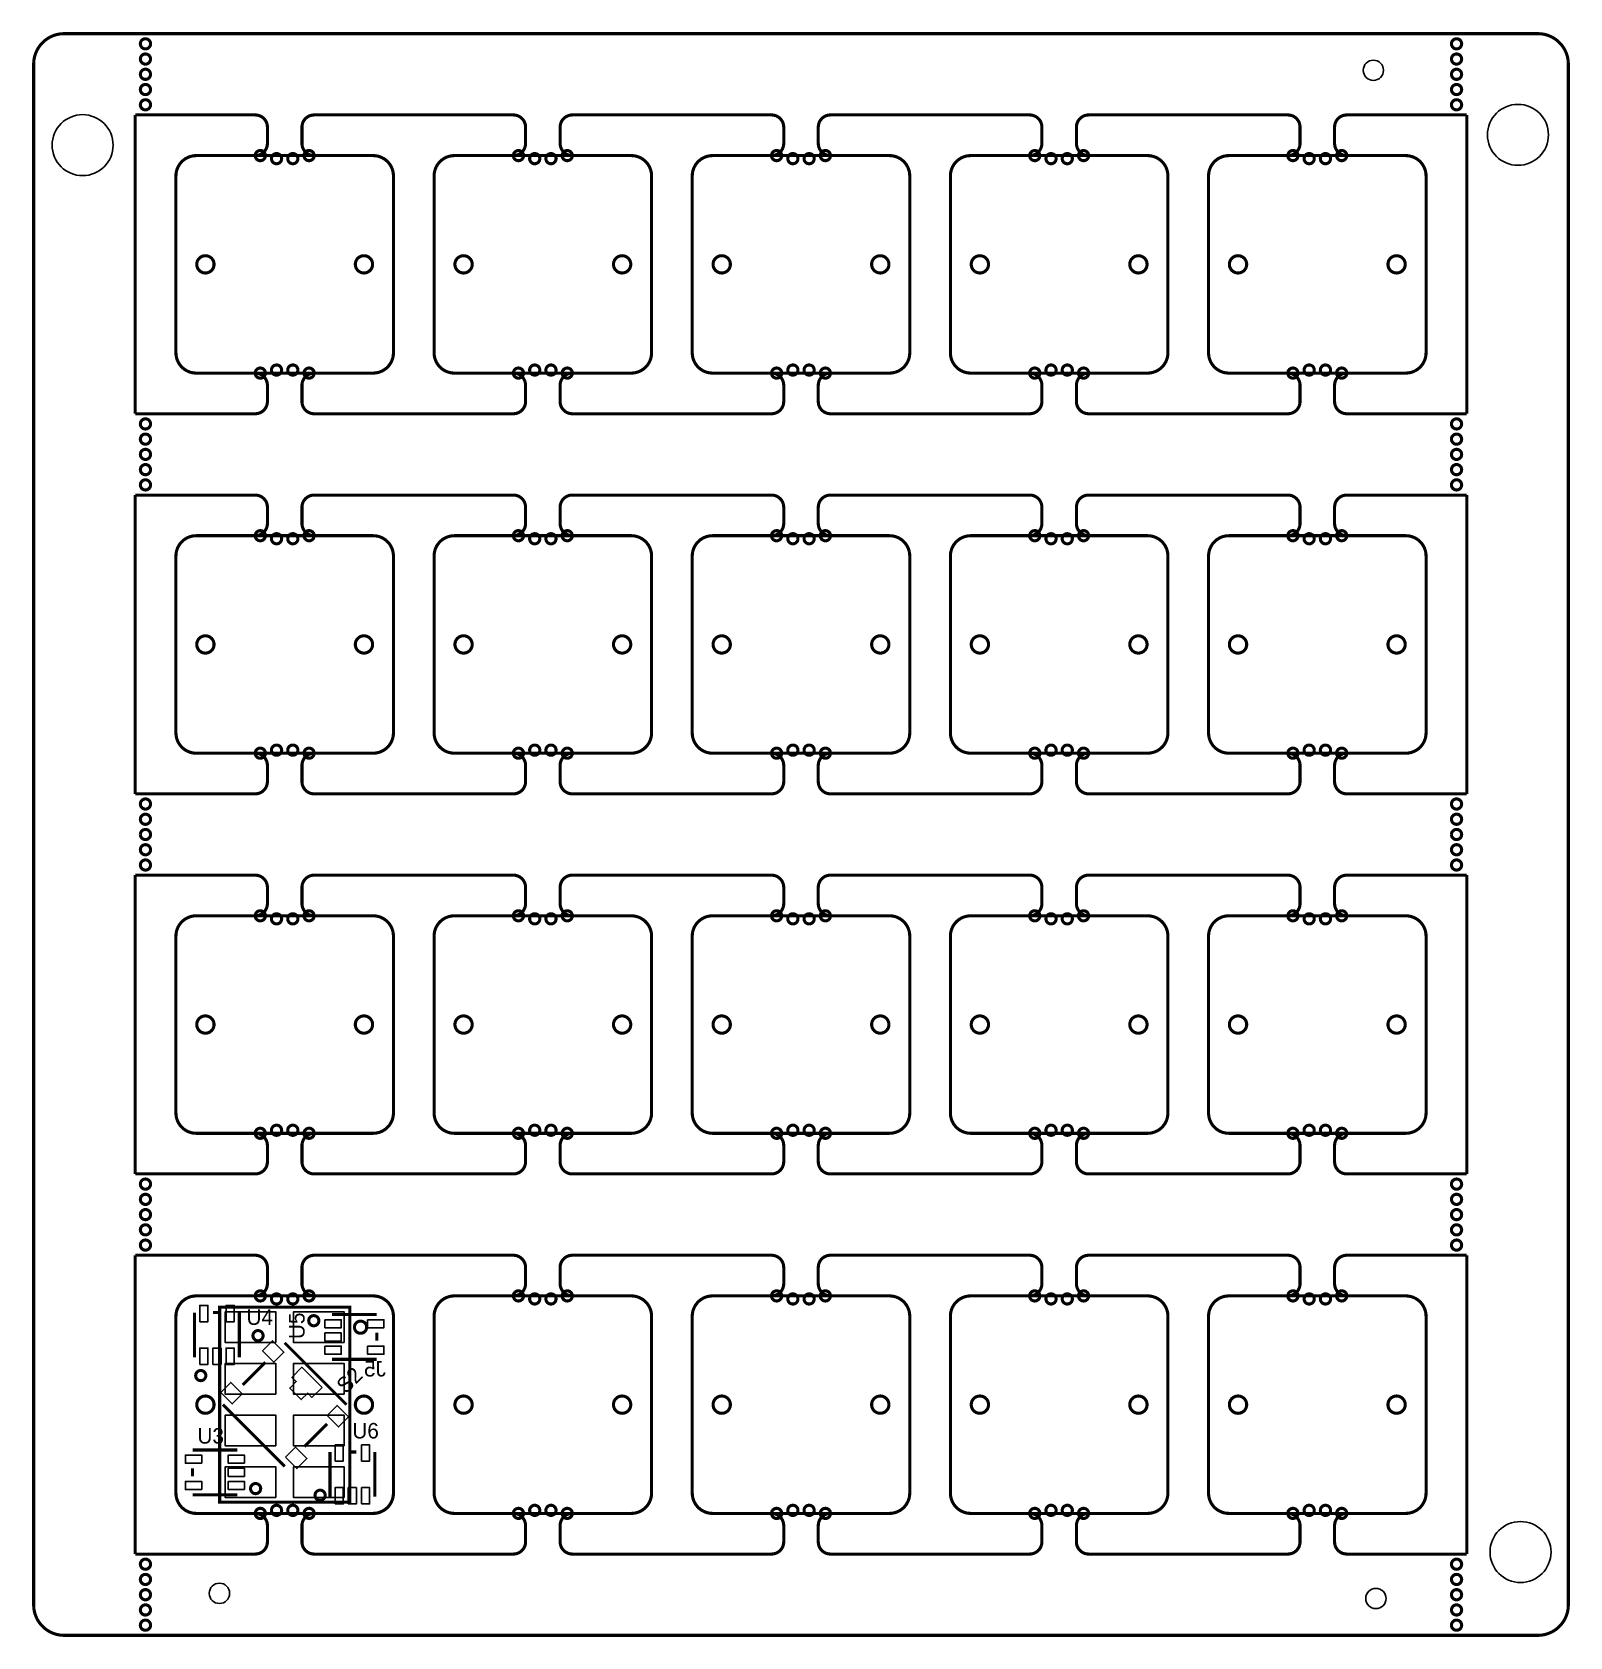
# Model space of a CAD drawing. Extents: x 208 to 283.6, y 49.3 to 128.2.
import ezdxf

# ---------------------------------------------------------------- set-up
doc = ezdxf.new("R2010")
doc.units = 0
for name, color, linetype in [('BG_OUTLINE', 254, 'CONTINUOUS'), ('PG_SILKSCREEN_BOTTOM', 153, 'CONTINUOUS'), ('PG_SILKSCREEN_TOP', 7, 'CONTINUOUS'), ('PIN_BOTTOM', 140, 'CONTINUOUS'), ('PIN_TOP', 12, 'CONTINUOUS'), ('RD_SILKSCREEN_BOTTOM', 9, 'CONTINUOUS'), ('RD_SILKSCREEN_TOP', 231, 'CONTINUOUS')]:
    doc.layers.add(name, color=color, linetype=linetype)

msp = doc.modelspace()

# ---------------------------------------------------------------- texts
at = {"layer": 'RD_SILKSCREEN_BOTTOM', "text_generation_flag": 2}
msp.add_text('J5', height=0.762, dxfattribs=at).set_placement((225.3615, 62.103))
at = {"layer": 'RD_SILKSCREEN_TOP'}
for s, p in [('U4', (218.5035, 64.643)), ('U3', (216.0905, 58.801)), ('U6', (223.7105, 59.055))]:
    msp.add_text(s, height=0.762, dxfattribs=at).set_placement(p)
for s, rotation, p in [('U5', 90, (221.361, 63.9445)), ('S2', 45, (223.393, 61.214))]:
    msp.add_text(s, height=0.762, rotation=rotation, dxfattribs=at).set_placement(p)

# ---------------------------------------------------------------- linework, layer by layer
at = {"layer": 'BG_OUTLINE', "const_width": 0.1524}
for points in [[(209.531204, 128.167892, 0.414219), (208.031334, 126.668022)], [(213.53145, 127.917956, 0.414214), (213.28126, 127.66802)], [(213.781386, 127.66802, 0.414214), (213.53145, 127.917956)], [(278.031448, 127.917956, 0.414214), (277.781258, 127.66802)], [(278.281384, 127.66802, 0.414183), (278.031448, 127.917956)], [(283.53131, 126.668022, 0.414214), (282.03144, 128.167892)], [(213.28126, 127.66802, 0.414183), (213.53145, 127.41783)], [(213.53145, 127.167894, 0.414214), (213.28126, 126.917958)], [(213.53145, 127.41783, 0.414183), (213.781386, 127.66802)], [(213.781386, 126.917958, 0.414183), (213.53145, 127.167894)], [(277.781258, 127.66802, 0.414214), (278.031448, 127.41783)], [(278.031448, 127.167894, 0.414183), (277.781258, 126.917958)], [(278.031448, 127.41783, 0.414183), (278.281384, 127.66802)], [(278.281384, 126.917958, 0.414183), (278.031448, 127.167894)], [(213.28126, 126.917958, 0.414214), (213.53145, 126.668022)], [(213.53145, 126.418086, 0.414214), (213.28126, 126.167896)], [(213.53145, 126.668022, 0.414183), (213.781386, 126.917958)], [(213.781386, 126.167896, 0.414214), (213.53145, 126.418086)], [(277.781258, 126.917958, 0.414214), (278.031448, 126.668022)], [(278.031448, 126.418086, 0.414214), (277.781258, 126.167896)], [(278.031448, 126.668022, 0.414214), (278.281384, 126.917958)], [(278.281384, 126.167896, 0.414183), (278.031448, 126.418086)], [(213.28126, 126.167896, 0.414183), (213.53145, 125.91796)], [(213.53145, 125.668024, 0.414214), (213.28126, 125.418088)], [(213.53145, 125.91796, 0.414183), (213.781386, 126.167896)], [(213.781386, 125.418088, 0.414183), (213.53145, 125.668024)], [(277.781258, 126.167896, 0.414214), (278.031448, 125.91796)], [(278.031448, 125.668024, 0.414183), (277.781258, 125.418088)], [(278.031448, 125.91796, 0.414183), (278.281384, 126.167896)], [(278.281384, 125.418088, 0.414183), (278.031448, 125.668024)], [(213.28126, 125.418088, 0.414214), (213.53145, 125.167898)], [(213.53145, 124.917962, 0.414214), (213.28126, 124.668026)], [(213.53145, 125.167898, 0.414183), (213.781386, 125.418088)], [(213.781386, 124.668026, 0.414214), (213.53145, 124.917962)], [(277.781258, 125.418088, 0.414214), (278.031448, 125.167898)], [(278.031448, 124.917962, 0.414214), (277.781258, 124.668026)], [(278.031448, 125.167898, 0.414214), (278.281384, 125.418088)], [(278.281384, 124.668026, 0.414183), (278.031448, 124.917962)], [(213.28126, 124.668026, 0.414183), (213.53145, 124.41809)], [(213.53145, 124.41809, 0.414183), (213.781386, 124.668026)], [(219.531438, 123.567952, 0.414214), (218.931236, 124.1679)], [(221.831408, 124.1679, 0.414214), (221.231206, 123.567952)], [(232.231438, 123.567952, 0.414214), (231.631236, 124.1679)], [(234.531408, 124.1679, 0.414214), (233.93146, 123.567952)], [(244.931438, 123.567952, 0.414214), (244.331236, 124.1679)], [(247.231408, 124.1679, 0.414214), (246.63146, 123.567952)], [(257.631438, 123.567952, 0.414214), (257.031236, 124.1679)], [(259.931408, 124.1679, 0.414214), (259.33146, 123.567952)], [(270.331438, 123.567952, 0.414214), (269.731236, 124.1679)], [(272.631408, 124.1679, 0.414214), (272.03146, 123.567952)], [(277.781258, 124.668026, 0.414214), (278.031448, 124.41809)], [(278.031448, 124.41809, 0.414183), (278.281384, 124.668026)], [(218.931236, 122.167904, 0.414214), (219.531438, 122.767852)], [(219.181426, 122.418094, 0.414214), (218.931236, 122.167904)], [(219.431362, 122.167904, 0.414214), (219.181426, 122.418094)], [(221.231206, 122.767852, 0.414224), (221.831408, 122.167904)], [(221.581218, 122.418094, 0.414214), (221.331282, 122.167904)], [(221.831408, 122.167904, 0.414214), (221.581218, 122.418094)], [(231.631236, 122.167904, 0.414214), (232.231438, 122.767852)], [(231.881426, 122.418094, 0.414183), (231.631236, 122.167904)], [(232.131362, 122.167904, 0.414214), (231.881426, 122.418094)], [(233.93146, 122.767852, 0.414214), (234.531408, 122.167904)], [(234.281218, 122.418094, 0.414183), (234.031282, 122.167904)], [(234.531408, 122.167904, 0.414214), (234.281218, 122.418094)], [(244.331236, 122.167904, 0.414214), (244.931438, 122.767852)], [(244.581426, 122.418094, 0.414183), (244.331236, 122.167904)], [(244.831362, 122.167904, 0.414214), (244.581426, 122.418094)], [(246.63146, 122.767852, 0.414214), (247.231408, 122.167904)], [(246.981218, 122.418094, 0.414183), (246.731282, 122.167904)], [(247.231408, 122.167904, 0.414214), (246.981218, 122.418094)], [(257.031236, 122.167904, 0.414214), (257.631438, 122.767852)], [(257.281426, 122.418094, 0.414183), (257.031236, 122.167904)], [(257.531362, 122.167904, 0.414214), (257.281426, 122.418094)], [(259.33146, 122.767852, 0.414214), (259.931408, 122.167904)], [(259.681472, 122.418094, 0.414214), (259.431282, 122.167904)], [(259.931408, 122.167904, 0.414214), (259.681472, 122.418094)], [(269.731236, 122.167904, 0.414214), (270.331438, 122.767852)], [(269.981426, 122.418094, 0.414214), (269.731236, 122.167904)], [(270.231362, 122.167904, 0.414214), (269.981426, 122.418094)], [(272.03146, 122.767852, 0.414214), (272.631408, 122.167904)], [(272.381472, 122.418094, 0.414214), (272.131282, 122.167904)], [(272.631408, 122.167904, 0.414214), (272.381472, 122.418094)], [(216.031318, 122.167904, 0.414214), (215.03132, 121.167906)], [(216.031318, 122.167904, 0.414214), (215.03132, 121.167906)], [(218.931236, 122.167904, 0.414214), (219.181426, 121.917968)], [(219.181426, 121.917968, 0.414183), (219.431362, 122.167904)], [(219.981272, 122.26798, 0.414214), (219.731336, 122.018044)], [(219.731336, 122.018044, 0.414183), (219.981272, 121.767854)], [(220.231208, 122.018044, 0.414214), (219.981272, 122.26798)], [(219.981272, 121.767854, 0.414183), (220.231208, 122.018044)], [(220.781372, 122.26798, 0.414214), (220.531436, 122.018044)], [(220.531436, 122.018044, 0.414183), (220.781372, 121.767854)], [(221.031308, 122.018044, 0.414214), (220.781372, 122.26798)], [(220.781372, 121.767854, 0.414183), (221.031308, 122.018044)], [(221.331282, 122.167904, 0.414214), (221.581218, 121.917968)], [(221.581218, 121.917968, 0.414214), (221.831408, 122.167904)], [(225.731324, 121.167906, 0.414214), (224.731326, 122.167904)], [(225.731324, 121.167906, 0.414214), (224.731326, 122.167904)], [(228.731318, 122.167904, 0.414214), (227.73132, 121.167906)], [(228.731318, 122.167904, 0.414214), (227.73132, 121.167906)], [(231.631236, 122.167904, 0.414214), (231.881426, 121.917968)], [(231.881426, 121.917968, 0.414214), (232.131362, 122.167904)], [(232.681272, 122.26798, 0.414183), (232.431336, 122.018044)], [(232.431336, 122.018044, 0.414183), (232.681272, 121.767854)], [(232.931462, 122.018044, 0.414214), (232.681272, 122.26798)], [(232.681272, 121.767854, 0.414214), (232.931462, 122.018044)], [(233.481372, 122.26798, 0.414183), (233.231436, 122.018044)], [(233.231436, 122.018044, 0.414183), (233.481372, 121.767854)], [(233.731308, 122.018044, 0.414214), (233.481372, 122.26798)], [(233.481372, 121.767854, 0.414214), (233.731308, 122.018044)], [(234.031282, 122.167904, 0.414214), (234.281218, 121.917968)], [(234.281218, 121.917968, 0.414214), (234.531408, 122.167904)], [(238.431324, 121.167906, 0.414214), (237.431326, 122.167904)], [(238.431324, 121.167906, 0.414214), (237.431326, 122.167904)], [(241.431318, 122.167904, 0.414214), (240.43132, 121.167906)], [(241.431318, 122.167904, 0.414214), (240.43132, 121.167906)], [(244.331236, 122.167904, 0.414214), (244.581426, 121.917968)], [(244.581426, 121.917968, 0.414214), (244.831362, 122.167904)], [(245.381272, 122.26798, 0.414183), (245.131336, 122.018044)], [(245.131336, 122.018044, 0.414183), (245.381272, 121.767854)], [(245.631462, 122.018044, 0.414214), (245.381272, 122.26798)], [(245.381272, 121.767854, 0.414214), (245.631462, 122.018044)], [(246.181372, 122.26798, 0.414183), (245.931436, 122.018044)], [(245.931436, 122.018044, 0.414183), (246.181372, 121.767854)], [(246.431308, 122.018044, 0.414214), (246.181372, 122.26798)], [(246.181372, 121.767854, 0.414214), (246.431308, 122.018044)], [(246.731282, 122.167904, 0.414214), (246.981218, 121.917968)], [(246.981218, 121.917968, 0.414214), (247.231408, 122.167904)], [(251.131324, 121.167906, 0.414214), (250.131326, 122.167904)], [(251.131324, 121.167906, 0.414214), (250.131326, 122.167904)], [(254.131318, 122.167904, 0.414214), (253.13132, 121.167906)], [(254.131318, 122.167904, 0.414214), (253.13132, 121.167906)], [(257.031236, 122.167904, 0.414214), (257.281426, 121.917968)], [(257.281426, 121.917968, 0.414214), (257.531362, 122.167904)], [(258.081272, 122.26798, 0.414183), (257.831336, 122.018044)], [(257.831336, 122.018044, 0.414183), (258.081272, 121.767854)], [(258.331462, 122.018044, 0.414214), (258.081272, 122.26798)], [(258.081272, 121.767854, 0.414214), (258.331462, 122.018044)], [(258.881372, 122.26798, 0.414214), (258.631436, 122.018044)], [(258.631436, 122.018044, 0.414183), (258.881372, 121.767854)], [(259.131308, 122.018044, 0.414214), (258.881372, 122.26798)], [(258.881372, 121.767854, 0.414183), (259.131308, 122.018044)], [(259.431282, 122.167904, 0.414214), (259.681472, 121.917968)], [(259.681472, 121.917968, 0.414183), (259.931408, 122.167904)], [(263.831324, 121.167906, 0.414214), (262.831326, 122.167904)], [(263.831324, 121.167906, 0.414214), (262.831326, 122.167904)], [(266.831318, 122.167904, 0.414214), (265.83132, 121.167906)], [(266.831318, 122.167904, 0.414214), (265.83132, 121.167906)], [(269.731236, 122.167904, 0.414214), (269.981426, 121.917968)], [(269.981426, 121.917968, 0.414183), (270.231362, 122.167904)], [(270.781272, 122.26798, 0.414214), (270.531336, 122.018044)], [(270.531336, 122.018044, 0.414183), (270.781272, 121.767854)], [(271.031462, 122.018044, 0.414214), (270.781272, 122.26798)], [(270.781272, 121.767854, 0.414183), (271.031462, 122.018044)], [(271.581372, 122.26798, 0.414214), (271.331436, 122.018044)], [(271.331436, 122.018044, 0.414183), (271.581372, 121.767854)], [(271.831308, 122.018044, 0.414214), (271.581372, 122.26798)], [(271.581372, 121.767854, 0.414183), (271.831308, 122.018044)], [(272.131282, 122.167904, 0.414214), (272.381472, 121.917968)], [(272.381472, 121.917968, 0.414183), (272.631408, 122.167904)], [(276.531324, 121.167906, 0.414214), (275.531326, 122.167904)], [(276.531324, 121.167906, 0.414214), (275.531326, 122.167904)], [(216.055956, 116.817902, 1), (216.906348, 116.817902, 1), (216.055956, 116.817902)], [(223.856296, 116.817902, 1), (224.70618, 116.817902, 1), (223.856296, 116.817902)], [(228.755956, 116.817902, 1), (229.606348, 116.817902, 1), (228.755956, 116.817902)], [(236.556296, 116.817902, 1), (237.40618, 116.817902, 1), (236.556296, 116.817902)], [(241.455956, 116.817902, 1), (242.306348, 116.817902, 1), (241.455956, 116.817902)], [(249.256296, 116.817902, 1), (250.10618, 116.817902, 1), (249.256296, 116.817902)], [(254.155956, 116.817902, 1), (255.006348, 116.817902, 1), (254.155956, 116.817902)], [(261.956296, 116.817902, 1), (262.80618, 116.817902, 1), (261.956296, 116.817902)], [(266.855956, 116.817902, 1), (267.706348, 116.817902, 1), (266.855956, 116.817902)], [(274.656296, 116.817902, 1), (275.50618, 116.817902, 1), (274.656296, 116.817902)], [(215.03132, 112.467898, 0.414214), (216.031318, 111.4679)], [(215.03132, 112.467898, 0.414214), (216.031318, 111.4679)], [(224.731326, 111.4679, 0.414214), (225.731324, 112.467898)], [(224.731326, 111.4679, 0.414214), (225.731324, 112.467898)], [(227.73132, 112.467898, 0.414214), (228.731318, 111.4679)], [(227.73132, 112.467898, 0.414214), (228.731318, 111.4679)], [(237.431326, 111.4679, 0.414214), (238.431324, 112.467898)], [(237.431326, 111.4679, 0.414214), (238.431324, 112.467898)], [(240.43132, 112.467898, 0.414214), (241.431318, 111.4679)], [(240.43132, 112.467898, 0.414214), (241.431318, 111.4679)], [(250.131326, 111.4679, 0.414214), (251.131324, 112.467898)], [(250.131326, 111.4679, 0.414214), (251.131324, 112.467898)], [(253.13132, 112.467898, 0.414214), (254.131318, 111.4679)], [(253.13132, 112.467898, 0.414214), (254.131318, 111.4679)], [(262.831326, 111.4679, 0.414214), (263.831324, 112.467898)], [(262.831326, 111.4679, 0.414214), (263.831324, 112.467898)], [(265.83132, 112.467898, 0.414214), (266.831318, 111.4679)], [(265.83132, 112.467898, 0.414214), (266.831318, 111.4679)], [(275.531326, 111.4679, 0.414214), (276.531324, 112.467898)], [(275.531326, 111.4679, 0.414214), (276.531324, 112.467898)], [(219.181426, 111.717836, 0.414183), (218.931236, 111.4679)], [(219.531438, 110.867952, 0.414214), (218.931236, 111.4679)], [(218.931236, 111.4679, 0.414214), (219.181426, 111.217964)], [(219.431362, 111.4679, 0.414188), (219.181426, 111.717836)], [(219.181426, 111.217964, 0.414214), (219.431362, 111.4679)], [(219.981272, 111.86795, 0.414214), (219.731336, 111.618014)], [(219.731336, 111.618014, 0.414214), (219.981272, 111.368078)], [(220.231208, 111.618014, 0.414183), (219.981272, 111.86795)], [(219.981272, 111.368078, 0.414183), (220.231208, 111.618014)], [(220.781372, 111.86795, 0.414214), (220.531436, 111.618014)], [(220.531436, 111.618014, 0.414214), (220.781372, 111.368078)], [(221.031308, 111.618014, 0.414183), (220.781372, 111.86795)], [(220.781372, 111.368078, 0.414183), (221.031308, 111.618014)], [(221.831408, 111.4679, 0.414224), (221.231206, 110.867952)], [(221.581218, 111.717836, 0.414183), (221.331282, 111.4679)], [(221.331282, 111.4679, 0.414214), (221.581218, 111.217964)], [(221.831408, 111.4679, 0.414214), (221.581218, 111.717836)], [(221.581218, 111.217964, 0.414214), (221.831408, 111.4679)], [(231.881426, 111.717836, 0.414183), (231.631236, 111.4679)], [(232.231438, 110.867952, 0.414214), (231.631236, 111.4679)], [(231.631236, 111.4679, 0.414183), (231.881426, 111.217964)], [(232.131362, 111.4679, 0.414214), (231.881426, 111.717836)], [(231.881426, 111.217964, 0.414214), (232.131362, 111.4679)], [(232.681272, 111.86795, 0.414214), (232.431336, 111.618014)], [(232.431336, 111.618014, 0.414183), (232.681272, 111.368078)], [(232.931462, 111.618014, 0.414214), (232.681272, 111.86795)], [(232.681272, 111.368078, 0.414183), (232.931462, 111.618014)], [(233.481372, 111.86795, 0.414214), (233.231436, 111.618014)], [(233.231436, 111.618014, 0.414183), (233.481372, 111.368078)], [(233.731308, 111.618014, 0.414214), (233.481372, 111.86795)], [(233.481372, 111.368078, 0.414183), (233.731308, 111.618014)], [(234.531408, 111.4679, 0.414214), (233.93146, 110.867952)], [(234.281218, 111.717836, 0.414183), (234.031282, 111.4679)], [(234.031282, 111.4679, 0.414183), (234.281218, 111.217964)], [(234.531408, 111.4679, 0.414214), (234.281218, 111.717836)], [(234.281218, 111.217964, 0.414214), (234.531408, 111.4679)], [(244.581426, 111.717836, 0.414183), (244.331236, 111.4679)], [(244.931438, 110.867952, 0.414214), (244.331236, 111.4679)], [(244.331236, 111.4679, 0.414183), (244.581426, 111.217964)], [(244.831362, 111.4679, 0.414214), (244.581426, 111.717836)], [(244.581426, 111.217964, 0.414214), (244.831362, 111.4679)], [(245.381272, 111.86795, 0.414214), (245.131336, 111.618014)], [(245.131336, 111.618014, 0.414183), (245.381272, 111.368078)], [(245.631462, 111.618014, 0.414214), (245.381272, 111.86795)], [(245.381272, 111.368078, 0.414183), (245.631462, 111.618014)], [(246.181372, 111.86795, 0.414214), (245.931436, 111.618014)], [(245.931436, 111.618014, 0.414183), (246.181372, 111.368078)], [(246.431308, 111.618014, 0.414214), (246.181372, 111.86795)], [(246.181372, 111.368078, 0.414183), (246.431308, 111.618014)], [(247.231408, 111.4679, 0.414214), (246.63146, 110.867952)], [(246.981218, 111.717836, 0.414183), (246.731282, 111.4679)], [(246.731282, 111.4679, 0.414183), (246.981218, 111.217964)], [(247.231408, 111.4679, 0.414214), (246.981218, 111.717836)], [(246.981218, 111.217964, 0.414214), (247.231408, 111.4679)], [(257.281426, 111.717836, 0.414183), (257.031236, 111.4679)], [(257.631438, 110.867952, 0.414214), (257.031236, 111.4679)], [(257.031236, 111.4679, 0.414183), (257.281426, 111.217964)], [(257.531362, 111.4679, 0.414214), (257.281426, 111.717836)], [(257.281426, 111.217964, 0.414214), (257.531362, 111.4679)], [(258.081272, 111.86795, 0.414214), (257.831336, 111.618014)], [(257.831336, 111.618014, 0.414183), (258.081272, 111.368078)], [(258.331462, 111.618014, 0.414214), (258.081272, 111.86795)], [(258.081272, 111.368078, 0.414183), (258.331462, 111.618014)], [(258.881372, 111.86795, 0.414214), (258.631436, 111.618014)], [(258.631436, 111.618014, 0.414214), (258.881372, 111.368078)], [(259.131308, 111.618014, 0.414183), (258.881372, 111.86795)], [(258.881372, 111.368078, 0.414183), (259.131308, 111.618014)], [(259.931408, 111.4679, 0.414214), (259.33146, 110.867952)], [(259.681472, 111.717836, 0.414183), (259.431282, 111.4679)], [(259.431282, 111.4679, 0.414214), (259.681472, 111.217964)], [(259.931408, 111.4679, 0.414183), (259.681472, 111.717836)], [(259.681472, 111.217964, 0.414214), (259.931408, 111.4679)], [(269.981426, 111.717836, 0.414183), (269.731236, 111.4679)], [(270.331438, 110.867952, 0.414214), (269.731236, 111.4679)], [(269.731236, 111.4679, 0.414214), (269.981426, 111.217964)], [(270.231362, 111.4679, 0.414183), (269.981426, 111.717836)], [(269.981426, 111.217964, 0.414214), (270.231362, 111.4679)], [(270.781272, 111.86795, 0.414214), (270.531336, 111.618014)], [(270.531336, 111.618014, 0.414214), (270.781272, 111.368078)], [(271.031462, 111.618014, 0.414183), (270.781272, 111.86795)], [(270.781272, 111.368078, 0.414183), (271.031462, 111.618014)], [(271.581372, 111.86795, 0.414214), (271.331436, 111.618014)], [(271.331436, 111.618014, 0.414214), (271.581372, 111.368078)], [(271.831308, 111.618014, 0.414183), (271.581372, 111.86795)], [(271.581372, 111.368078, 0.414183), (271.831308, 111.618014)], [(272.631408, 111.4679, 0.414214), (272.03146, 110.867952)], [(272.381472, 111.717836, 0.414183), (272.131282, 111.4679)], [(272.131282, 111.4679, 0.414214), (272.381472, 111.217964)], [(272.631408, 111.4679, 0.414183), (272.381472, 111.717836)], [(272.381472, 111.217964, 0.414214), (272.631408, 111.4679)], [(218.931236, 109.467904, 0.414214), (219.531438, 110.067852)], [(221.231206, 110.067852, 0.414214), (221.831408, 109.467904)], [(231.631236, 109.467904, 0.414214), (232.231438, 110.067852)], [(233.93146, 110.067852, 0.414214), (234.531408, 109.467904)], [(244.331236, 109.467904, 0.414214), (244.931438, 110.067852)], [(246.63146, 110.067852, 0.414214), (247.231408, 109.467904)], [(257.031236, 109.467904, 0.414214), (257.631438, 110.067852)], [(259.33146, 110.067852, 0.414214), (259.931408, 109.467904)], [(269.731236, 109.467904, 0.414214), (270.331438, 110.067852)], [(272.03146, 110.067852, 0.414214), (272.631408, 109.467904)], [(213.53145, 109.217968, 0.414183), (213.28126, 108.968032)], [(213.28126, 108.968032, 0.414214), (213.53145, 108.717842)], [(213.781386, 108.968032, 0.414183), (213.53145, 109.217968)], [(213.53145, 108.717842, 0.414214), (213.781386, 108.968032)], [(278.031448, 109.217968, 0.414214), (277.781258, 108.968032)], [(277.781258, 108.968032, 0.414214), (278.031448, 108.717842)], [(278.281384, 108.968032, 0.414183), (278.031448, 109.217968)], [(278.031448, 108.717842, 0.414183), (278.281384, 108.968032)], [(213.53145, 108.467906, 0.414214), (213.28126, 108.21797)], [(213.28126, 108.21797, 0.414214), (213.53145, 107.968034)], [(213.781386, 108.21797, 0.414183), (213.53145, 108.467906)], [(213.53145, 107.968034, 0.414183), (213.781386, 108.21797)], [(278.031448, 108.467906, 0.414214), (277.781258, 108.21797)], [(277.781258, 108.21797, 0.414183), (278.031448, 107.968034)], [(278.281384, 108.21797, 0.414214), (278.031448, 108.467906)], [(278.031448, 107.968034, 0.414183), (278.281384, 108.21797)], [(213.53145, 107.717844, 0.414183), (213.28126, 107.467908)], [(213.28126, 107.467908, 0.414214), (213.53145, 107.217972)], [(213.781386, 107.467908, 0.414183), (213.53145, 107.717844)], [(213.53145, 107.217972, 0.414214), (213.781386, 107.467908)], [(278.031448, 107.717844, 0.414214), (277.781258, 107.467908)], [(277.781258, 107.467908, 0.414214), (278.031448, 107.217972)], [(278.281384, 107.467908, 0.414188), (278.031448, 107.717844)], [(278.031448, 107.217972, 0.414183), (278.281384, 107.467908)], [(213.53145, 106.968036, 0.414214), (213.28126, 106.717846)], [(213.28126, 106.717846, 0.414214), (213.53145, 106.46791)], [(213.781386, 106.717846, 0.414183), (213.53145, 106.968036)], [(213.53145, 106.46791, 0.414183), (213.781386, 106.717846)], [(278.031448, 106.968036, 0.414214), (277.781258, 106.717846)], [(277.781258, 106.717846, 0.414183), (278.031448, 106.46791)], [(278.281384, 106.717846, 0.414214), (278.031448, 106.968036)], [(278.031448, 106.46791, 0.414183), (278.281384, 106.717846)], [(213.53145, 106.217974, 0.414183), (213.28126, 105.968038)], [(213.28126, 105.968038, 0.414214), (213.53145, 105.717848)], [(213.781386, 105.968038, 0.414183), (213.53145, 106.217974)], [(213.53145, 105.717848, 0.414214), (213.781386, 105.968038)], [(278.031448, 106.217974, 0.414214), (277.781258, 105.968038)], [(277.781258, 105.968038, 0.414214), (278.031448, 105.717848)], [(278.281384, 105.968038, 0.414183), (278.031448, 106.217974)], [(278.031448, 105.717848, 0.414183), (278.281384, 105.968038)], [(219.531438, 104.867964, 0.414214), (218.931236, 105.467912)], [(221.831408, 105.467912, 0.414214), (221.231206, 104.867964)], [(232.231438, 104.867964, 0.414214), (231.631236, 105.467912)], [(234.531408, 105.467912, 0.414214), (233.93146, 104.867964)], [(244.931438, 104.867964, 0.414214), (244.331236, 105.467912)], [(247.231408, 105.467912, 0.414214), (246.63146, 104.867964)], [(257.631438, 104.867964, 0.414214), (257.031236, 105.467912)], [(259.931408, 105.467912, 0.414214), (259.33146, 104.867964)], [(270.331438, 104.867964, 0.414214), (269.731236, 105.467912)], [(272.631408, 105.467912, 0.414214), (272.03146, 104.867964)], [(216.031318, 103.467916, 0.414214), (215.03132, 102.467918)], [(216.031318, 103.467916, 0.414214), (215.03132, 102.467918)], [(218.931236, 103.467916, 0.414214), (219.531438, 104.067864)], [(219.181426, 103.717852, 0.414214), (218.931236, 103.467916)], [(218.931236, 103.467916, 0.414183), (219.181426, 103.21798)], [(219.431362, 103.467916, 0.414214), (219.181426, 103.717852)], [(219.181426, 103.21798, 0.414183), (219.431362, 103.467916)], [(219.981272, 103.567992, 0.414214), (219.731336, 103.318056)], [(220.231208, 103.318056, 0.414188), (219.981272, 103.567992)], [(220.781372, 103.567992, 0.414214), (220.531436, 103.318056)], [(221.031308, 103.318056, 0.414183), (220.781372, 103.567992)], [(221.231206, 104.067864, 0.414224), (221.831408, 103.467916)], [(221.581218, 103.717852, 0.414214), (221.331282, 103.467916)], [(221.331282, 103.467916, 0.414183), (221.581218, 103.21798)], [(221.831408, 103.467916, 0.414214), (221.581218, 103.717852)], [(221.581218, 103.21798, 0.414214), (221.831408, 103.467916)], [(225.731324, 102.467918, 0.414214), (224.731326, 103.467916)], [(225.731324, 102.467918, 0.414214), (224.731326, 103.467916)], [(228.731318, 103.467916, 0.414214), (227.73132, 102.467918)], [(228.731318, 103.467916, 0.414214), (227.73132, 102.467918)], [(231.631236, 103.467916, 0.414214), (232.231438, 104.067864)], [(231.881426, 103.717852, 0.414183), (231.631236, 103.467916)], [(231.631236, 103.467916, 0.414183), (231.881426, 103.21798)], [(232.131362, 103.467916, 0.414214), (231.881426, 103.717852)], [(231.881426, 103.21798, 0.414214), (232.131362, 103.467916)], [(232.681272, 103.567992, 0.414183), (232.431336, 103.318056)], [(232.931462, 103.318056, 0.414183), (232.681272, 103.567992)], [(233.481372, 103.567992, 0.414188), (233.231436, 103.318056)], [(233.731308, 103.318056, 0.414183), (233.481372, 103.567992)], [(233.93146, 104.067864, 0.414214), (234.531408, 103.467916)], [(234.281218, 103.717852, 0.414183), (234.031282, 103.467916)], [(234.031282, 103.467916, 0.414183), (234.281218, 103.21798)], [(234.531408, 103.467916, 0.414214), (234.281218, 103.717852)], [(234.281218, 103.21798, 0.414214), (234.531408, 103.467916)], [(238.431324, 102.467918, 0.414214), (237.431326, 103.467916)], [(238.431324, 102.467918, 0.414214), (237.431326, 103.467916)], [(241.431318, 103.467916, 0.414214), (240.43132, 102.467918)], [(241.431318, 103.467916, 0.414214), (240.43132, 102.467918)], [(244.331236, 103.467916, 0.414214), (244.931438, 104.067864)], [(244.581426, 103.717852, 0.414183), (244.331236, 103.467916)], [(244.331236, 103.467916, 0.414183), (244.581426, 103.21798)], [(244.831362, 103.467916, 0.414214), (244.581426, 103.717852)], [(244.581426, 103.21798, 0.414214), (244.831362, 103.467916)], [(245.381272, 103.567992, 0.414183), (245.131336, 103.318056)], [(245.631462, 103.318056, 0.414183), (245.381272, 103.567992)], [(246.181372, 103.567992, 0.414188), (245.931436, 103.318056)], [(246.431308, 103.318056, 0.414183), (246.181372, 103.567992)], [(246.63146, 104.067864, 0.414214), (247.231408, 103.467916)], [(246.981218, 103.717852, 0.414183), (246.731282, 103.467916)], [(246.731282, 103.467916, 0.414183), (246.981218, 103.21798)], [(247.231408, 103.467916, 0.414214), (246.981218, 103.717852)], [(246.981218, 103.21798, 0.414214), (247.231408, 103.467916)], [(251.131324, 102.467918, 0.414214), (250.131326, 103.467916)], [(251.131324, 102.467918, 0.414214), (250.131326, 103.467916)], [(254.131318, 103.467916, 0.414214), (253.13132, 102.467918)], [(254.131318, 103.467916, 0.414214), (253.13132, 102.467918)], [(257.031236, 103.467916, 0.414214), (257.631438, 104.067864)], [(257.281426, 103.717852, 0.414183), (257.031236, 103.467916)], [(257.031236, 103.467916, 0.414183), (257.281426, 103.21798)], [(257.531362, 103.467916, 0.414214), (257.281426, 103.717852)], [(257.281426, 103.21798, 0.414214), (257.531362, 103.467916)], [(258.081272, 103.567992, 0.414183), (257.831336, 103.318056)], [(258.331462, 103.318056, 0.414183), (258.081272, 103.567992)], [(258.881372, 103.567992, 0.414214), (258.631436, 103.318056)], [(259.131308, 103.318056, 0.414188), (258.881372, 103.567992)], [(259.33146, 104.067864, 0.414214), (259.931408, 103.467916)], [(259.681472, 103.717852, 0.414214), (259.431282, 103.467916)], [(259.431282, 103.467916, 0.414183), (259.681472, 103.21798)], [(259.931408, 103.467916, 0.414214), (259.681472, 103.717852)], [(259.681472, 103.21798, 0.414183), (259.931408, 103.467916)], [(263.831324, 102.467918, 0.414214), (262.831326, 103.467916)], [(263.831324, 102.467918, 0.414214), (262.831326, 103.467916)], [(266.831318, 103.467916, 0.414214), (265.83132, 102.467918)], [(266.831318, 103.467916, 0.414214), (265.83132, 102.467918)], [(269.731236, 103.467916, 0.414214), (270.331438, 104.067864)], [(269.981426, 103.717852, 0.414214), (269.731236, 103.467916)], [(269.731236, 103.467916, 0.414183), (269.981426, 103.21798)], [(270.231362, 103.467916, 0.414214), (269.981426, 103.717852)], [(269.981426, 103.21798, 0.414183), (270.231362, 103.467916)], [(270.781272, 103.567992, 0.414214), (270.531336, 103.318056)], [(271.031462, 103.318056, 0.414188), (270.781272, 103.567992)], [(271.581372, 103.567992, 0.414214), (271.331436, 103.318056)], [(271.831308, 103.318056, 0.414188), (271.581372, 103.567992)], [(272.03146, 104.067864, 0.414214), (272.631408, 103.467916)], [(272.381472, 103.717852, 0.414214), (272.131282, 103.467916)], [(272.131282, 103.467916, 0.414183), (272.381472, 103.21798)], [(272.631408, 103.467916, 0.414214), (272.381472, 103.717852)], [(272.381472, 103.21798, 0.414183), (272.631408, 103.467916)], [(276.531324, 102.467918, 0.414214), (275.531326, 103.467916)], [(276.531324, 102.467918, 0.414214), (275.531326, 103.467916)], [(219.731336, 103.318056, 0.414214), (219.981272, 103.067866)], [(219.981272, 103.067866, 0.414183), (220.231208, 103.318056)], [(220.531436, 103.318056, 0.414214), (220.781372, 103.067866)], [(220.781372, 103.067866, 0.414183), (221.031308, 103.318056)], [(232.431336, 103.318056, 0.414214), (232.681272, 103.067866)], [(232.681272, 103.067866, 0.414214), (232.931462, 103.318056)], [(233.231436, 103.318056, 0.414214), (233.481372, 103.067866)], [(233.481372, 103.067866, 0.414214), (233.731308, 103.318056)], [(245.131336, 103.318056, 0.414214), (245.381272, 103.067866)], [(245.381272, 103.067866, 0.414214), (245.631462, 103.318056)], [(245.931436, 103.318056, 0.414214), (246.181372, 103.067866)], [(246.181372, 103.067866, 0.414214), (246.431308, 103.318056)], [(257.831336, 103.318056, 0.414214), (258.081272, 103.067866)], [(258.081272, 103.067866, 0.414214), (258.331462, 103.318056)], [(258.631436, 103.318056, 0.414214), (258.881372, 103.067866)], [(258.881372, 103.067866, 0.414183), (259.131308, 103.318056)], [(270.531336, 103.318056, 0.414214), (270.781272, 103.067866)], [(270.781272, 103.067866, 0.414183), (271.031462, 103.318056)], [(271.331436, 103.318056, 0.414214), (271.581372, 103.067866)], [(271.581372, 103.067866, 0.414183), (271.831308, 103.318056)], [(216.055956, 98.117914, 1), (216.906348, 98.117914, 1), (216.055956, 98.117914)], [(223.856296, 98.117914, 1), (224.70618, 98.117914, 1), (223.856296, 98.117914)], [(228.755956, 98.117914, 1), (229.606348, 98.117914, 1), (228.755956, 98.117914)], [(236.556296, 98.117914, 1), (237.40618, 98.117914, 1), (236.556296, 98.117914)], [(241.455956, 98.117914, 1), (242.306348, 98.117914, 1), (241.455956, 98.117914)], [(249.256296, 98.117914, 1), (250.10618, 98.117914, 1), (249.256296, 98.117914)], [(254.155956, 98.117914, 1), (255.006348, 98.117914, 1), (254.155956, 98.117914)], [(261.956296, 98.117914, 1), (262.80618, 98.117914, 1), (261.956296, 98.117914)], [(266.855956, 98.117914, 1), (267.706348, 98.117914, 1), (266.855956, 98.117914)], [(274.656296, 98.117914, 1), (275.50618, 98.117914, 1), (274.656296, 98.117914)], [(215.03132, 93.76791, 0.414214), (216.031318, 92.767912)], [(215.03132, 93.76791, 0.414214), (216.031318, 92.767912)], [(219.981272, 93.167962, 0.414183), (219.731336, 92.918026)], [(220.231208, 92.918026, 0.414183), (219.981272, 93.167962)], [(220.781372, 93.167962, 0.414183), (220.531436, 92.918026)], [(221.031308, 92.918026, 0.414183), (220.781372, 93.167962)], [(224.731326, 92.767912, 0.414214), (225.731324, 93.76791)], [(224.731326, 92.767912, 0.414214), (225.731324, 93.76791)], [(227.73132, 93.76791, 0.414214), (228.731318, 92.767912)], [(227.73132, 93.76791, 0.414214), (228.731318, 92.767912)], [(232.681272, 93.167962, 0.414183), (232.431336, 92.918026)], [(232.931462, 92.918026, 0.414214), (232.681272, 93.167962)], [(233.481372, 93.167962, 0.414183), (233.231436, 92.918026)], [(233.731308, 92.918026, 0.414214), (233.481372, 93.167962)], [(237.431326, 92.767912, 0.414214), (238.431324, 93.76791)], [(237.431326, 92.767912, 0.414214), (238.431324, 93.76791)], [(240.43132, 93.76791, 0.414214), (241.431318, 92.767912)], [(240.43132, 93.76791, 0.414214), (241.431318, 92.767912)], [(245.381272, 93.167962, 0.414183), (245.131336, 92.918026)], [(245.631462, 92.918026, 0.414214), (245.381272, 93.167962)], [(246.181372, 93.167962, 0.414183), (245.931436, 92.918026)], [(246.431308, 92.918026, 0.414214), (246.181372, 93.167962)], [(250.131326, 92.767912, 0.414214), (251.131324, 93.76791)], [(250.131326, 92.767912, 0.414214), (251.131324, 93.76791)], [(253.13132, 93.76791, 0.414214), (254.131318, 92.767912)], [(253.13132, 93.76791, 0.414214), (254.131318, 92.767912)], [(258.081272, 93.167962, 0.414183), (257.831336, 92.918026)], [(258.331462, 92.918026, 0.414214), (258.081272, 93.167962)], [(258.881372, 93.167962, 0.414183), (258.631436, 92.918026)], [(259.131308, 92.918026, 0.414183), (258.881372, 93.167962)], [(262.831326, 92.767912, 0.414214), (263.831324, 93.76791)], [(262.831326, 92.767912, 0.414214), (263.831324, 93.76791)], [(265.83132, 93.76791, 0.414214), (266.831318, 92.767912)], [(265.83132, 93.76791, 0.414214), (266.831318, 92.767912)], [(270.781272, 93.167962, 0.414183), (270.531336, 92.918026)], [(271.031462, 92.918026, 0.414183), (270.781272, 93.167962)], [(271.581372, 93.167962, 0.414183), (271.331436, 92.918026)], [(271.831308, 92.918026, 0.414183), (271.581372, 93.167962)], [(275.531326, 92.767912, 0.414214), (276.531324, 93.76791)], [(275.531326, 92.767912, 0.414214), (276.531324, 93.76791)], [(219.181426, 93.017848, 0.414214), (218.931236, 92.767912)], [(219.531438, 92.167964, 0.414214), (218.931236, 92.767912)], [(218.931236, 92.767912, 0.414214), (219.181426, 92.517976)], [(219.431362, 92.767912, 0.414183), (219.181426, 93.017848)], [(219.181426, 92.517976, 0.414188), (219.431362, 92.767912)], [(219.731336, 92.918026, 0.414214), (219.981272, 92.667836)], [(219.981272, 92.667836, 0.414214), (220.231208, 92.918026)], [(220.531436, 92.918026, 0.414214), (220.781372, 92.667836)], [(220.781372, 92.667836, 0.414214), (221.031308, 92.918026)], [(221.831408, 92.767912, 0.414224), (221.231206, 92.167964)], [(221.581218, 93.017848, 0.414214), (221.331282, 92.767912)], [(221.331282, 92.767912, 0.414214), (221.581218, 92.517976)], [(221.831408, 92.767912, 0.414214), (221.581218, 93.017848)], [(221.581218, 92.517976, 0.414183), (221.831408, 92.767912)], [(231.881426, 93.017848, 0.414214), (231.631236, 92.767912)], [(232.231438, 92.167964, 0.414214), (231.631236, 92.767912)], [(231.631236, 92.767912, 0.414183), (231.881426, 92.517976)], [(232.131362, 92.767912, 0.414214), (231.881426, 93.017848)], [(231.881426, 92.517976, 0.414183), (232.131362, 92.767912)], [(232.431336, 92.918026, 0.414183), (232.681272, 92.667836)], [(232.681272, 92.667836, 0.414214), (232.931462, 92.918026)], [(233.231436, 92.918026, 0.414183), (233.481372, 92.667836)], [(233.481372, 92.667836, 0.414214), (233.731308, 92.918026)], [(234.531408, 92.767912, 0.414214), (233.93146, 92.167964)], [(234.281218, 93.017848, 0.414214), (234.031282, 92.767912)], [(234.031282, 92.767912, 0.414183), (234.281218, 92.517976)], [(234.531408, 92.767912, 0.414214), (234.281218, 93.017848)], [(234.281218, 92.517976, 0.414183), (234.531408, 92.767912)], [(244.581426, 93.017848, 0.414214), (244.331236, 92.767912)], [(244.931438, 92.167964, 0.414214), (244.331236, 92.767912)], [(244.331236, 92.767912, 0.414183), (244.581426, 92.517976)], [(244.831362, 92.767912, 0.414214), (244.581426, 93.017848)], [(244.581426, 92.517976, 0.414183), (244.831362, 92.767912)], [(245.131336, 92.918026, 0.414183), (245.381272, 92.667836)], [(245.381272, 92.667836, 0.414214), (245.631462, 92.918026)], [(245.931436, 92.918026, 0.414183), (246.181372, 92.667836)], [(246.181372, 92.667836, 0.414214), (246.431308, 92.918026)], [(247.231408, 92.767912, 0.414214), (246.63146, 92.167964)], [(246.981218, 93.017848, 0.414214), (246.731282, 92.767912)], [(246.731282, 92.767912, 0.414183), (246.981218, 92.517976)], [(247.231408, 92.767912, 0.414214), (246.981218, 93.017848)], [(246.981218, 92.517976, 0.414183), (247.231408, 92.767912)], [(257.281426, 93.017848, 0.414214), (257.031236, 92.767912)], [(257.631438, 92.167964, 0.414214), (257.031236, 92.767912)], [(257.031236, 92.767912, 0.414183), (257.281426, 92.517976)], [(257.531362, 92.767912, 0.414214), (257.281426, 93.017848)], [(257.281426, 92.517976, 0.414183), (257.531362, 92.767912)], [(257.831336, 92.918026, 0.414183), (258.081272, 92.667836)], [(258.081272, 92.667836, 0.414214), (258.331462, 92.918026)], [(258.631436, 92.918026, 0.414214), (258.881372, 92.667836)], [(258.881372, 92.667836, 0.414214), (259.131308, 92.918026)], [(259.931408, 92.767912, 0.414214), (259.33146, 92.167964)], [(259.681472, 93.017848, 0.414214), (259.431282, 92.767912)], [(259.431282, 92.767912, 0.414214), (259.681472, 92.517976)], [(259.931408, 92.767912, 0.414183), (259.681472, 93.017848)], [(259.681472, 92.517976, 0.414183), (259.931408, 92.767912)], [(269.981426, 93.017848, 0.414214), (269.731236, 92.767912)], [(270.331438, 92.167964, 0.414214), (269.731236, 92.767912)], [(269.731236, 92.767912, 0.414214), (269.981426, 92.517976)], [(270.231362, 92.767912, 0.414183), (269.981426, 93.017848)], [(269.981426, 92.517976, 0.414183), (270.231362, 92.767912)], [(270.531336, 92.918026, 0.414214), (270.781272, 92.667836)], [(270.781272, 92.667836, 0.414214), (271.031462, 92.918026)], [(271.331436, 92.918026, 0.414214), (271.581372, 92.667836)], [(271.581372, 92.667836, 0.414214), (271.831308, 92.918026)], [(272.631408, 92.767912, 0.414214), (272.03146, 92.167964)], [(272.381472, 93.017848, 0.414214), (272.131282, 92.767912)], [(272.131282, 92.767912, 0.414214), (272.381472, 92.517976)], [(272.631408, 92.767912, 0.414183), (272.381472, 93.017848)], [(272.381472, 92.517976, 0.414183), (272.631408, 92.767912)], [(218.931236, 90.767916, 0.414214), (219.531438, 91.367864)], [(221.231206, 91.367864, 0.414214), (221.831408, 90.767916)], [(231.631236, 90.767916, 0.414214), (232.231438, 91.367864)], [(233.93146, 91.367864, 0.414214), (234.531408, 90.767916)], [(244.331236, 90.767916, 0.414214), (244.931438, 91.367864)], [(246.63146, 91.367864, 0.414214), (247.231408, 90.767916)], [(257.031236, 90.767916, 0.414214), (257.631438, 91.367864)], [(259.33146, 91.367864, 0.414214), (259.931408, 90.767916)], [(269.731236, 90.767916, 0.414214), (270.331438, 91.367864)], [(272.03146, 91.367864, 0.414214), (272.631408, 90.767916)], [(213.53145, 90.51798, 0.414214), (213.28126, 90.268044)], [(213.28126, 90.268044, 0.414183), (213.53145, 90.017854)], [(213.781386, 90.268044, 0.414214), (213.53145, 90.51798)], [(213.53145, 90.017854, 0.414183), (213.781386, 90.268044)], [(278.031448, 90.51798, 0.414214), (277.781258, 90.268044)], [(277.781258, 90.268044, 0.414214), (278.031448, 90.017854)], [(278.281384, 90.268044, 0.414183), (278.031448, 90.51798)], [(278.031448, 90.017854, 0.414183), (278.281384, 90.268044)], [(213.53145, 89.767918, 0.414214), (213.28126, 89.517982)], [(213.28126, 89.517982, 0.414214), (213.53145, 89.268046)], [(213.781386, 89.517982, 0.414183), (213.53145, 89.767918)], [(213.53145, 89.268046, 0.414183), (213.781386, 89.517982)], [(278.031448, 89.767918, 0.414183), (277.781258, 89.517982)], [(277.781258, 89.517982, 0.414214), (278.031448, 89.268046)], [(278.281384, 89.517982, 0.414188), (278.031448, 89.767918)], [(278.031448, 89.268046, 0.414214), (278.281384, 89.517982)], [(213.53145, 89.017856, 0.414214), (213.28126, 88.76792)], [(213.28126, 88.76792, 0.414214), (213.53145, 88.517984)], [(213.781386, 88.76792, 0.414214), (213.53145, 89.017856)], [(213.53145, 88.517984, 0.414183), (213.781386, 88.76792)], [(278.031448, 89.017856, 0.414214), (277.781258, 88.76792)], [(277.781258, 88.76792, 0.414214), (278.031448, 88.517984)], [(278.281384, 88.76792, 0.414183), (278.031448, 89.017856)], [(278.031448, 88.517984, 0.414214), (278.281384, 88.76792)], [(213.53145, 88.268048, 0.414214), (213.28126, 88.017858)], [(213.28126, 88.017858, 0.414183), (213.53145, 87.767922)], [(213.781386, 88.017858, 0.414214), (213.53145, 88.268048)], [(213.53145, 87.767922, 0.414183), (213.781386, 88.017858)], [(278.031448, 88.268048, 0.414214), (277.781258, 88.017858)], [(277.781258, 88.017858, 0.414214), (278.031448, 87.767922)], [(278.281384, 88.017858, 0.414183), (278.031448, 88.268048)], [(278.031448, 87.767922, 0.414183), (278.281384, 88.017858)], [(213.53145, 87.517986, 0.414214), (213.28126, 87.26805)], [(213.28126, 87.26805, 0.414214), (213.53145, 87.01786)], [(213.781386, 87.26805, 0.414183), (213.53145, 87.517986)], [(213.53145, 87.01786, 0.414183), (213.781386, 87.26805)], [(278.031448, 87.517986, 0.414183), (277.781258, 87.26805)], [(277.781258, 87.26805, 0.414214), (278.031448, 87.01786)], [(278.281384, 87.26805, 0.414188), (278.031448, 87.517986)], [(278.031448, 87.01786, 0.414214), (278.281384, 87.26805)], [(219.531438, 86.167976, 0.414214), (218.931236, 86.767924)], [(221.831408, 86.767924, 0.414214), (221.231206, 86.167976)], [(232.231438, 86.167976, 0.414214), (231.631236, 86.767924)], [(234.531408, 86.767924, 0.414214), (233.93146, 86.167976)], [(244.931438, 86.167976, 0.414214), (244.331236, 86.767924)], [(247.231408, 86.767924, 0.414214), (246.63146, 86.167976)], [(257.631438, 86.167976, 0.414214), (257.031236, 86.767924)], [(259.931408, 86.767924, 0.414214), (259.33146, 86.167976)], [(270.331438, 86.167976, 0.414214), (269.731236, 86.767924)], [(272.631408, 86.767924, 0.414214), (272.03146, 86.167976)], [(218.931236, 84.767928, 0.414214), (219.531438, 85.367876)], [(221.231206, 85.367876, 0.414224), (221.831408, 84.767928)], [(231.631236, 84.767928, 0.414214), (232.231438, 85.367876)], [(233.93146, 85.367876, 0.414214), (234.531408, 84.767928)], [(244.331236, 84.767928, 0.414214), (244.931438, 85.367876)], [(246.63146, 85.367876, 0.414214), (247.231408, 84.767928)], [(257.031236, 84.767928, 0.414214), (257.631438, 85.367876)], [(259.33146, 85.367876, 0.414214), (259.931408, 84.767928)], [(269.731236, 84.767928, 0.414214), (270.331438, 85.367876)], [(272.03146, 85.367876, 0.414214), (272.631408, 84.767928)], [(216.031318, 84.767928, 0.414214), (215.03132, 83.76793)], [(216.031318, 84.767928, 0.414214), (215.03132, 83.76793)], [(219.181426, 85.017864, 0.414214), (218.931236, 84.767928)], [(218.931236, 84.767928, 0.414214), (219.181426, 84.517992)], [(219.431362, 84.767928, 0.414183), (219.181426, 85.017864)], [(219.181426, 84.517992, 0.414183), (219.431362, 84.767928)], [(219.981272, 84.868004, 0.414214), (219.731336, 84.618068)], [(219.731336, 84.618068, 0.414183), (219.981272, 84.367878)], [(220.231208, 84.618068, 0.414214), (219.981272, 84.868004)], [(219.981272, 84.367878, 0.414183), (220.231208, 84.618068)], [(220.781372, 84.868004, 0.414214), (220.531436, 84.618068)], [(220.531436, 84.618068, 0.414183), (220.781372, 84.367878)], [(221.031308, 84.618068, 0.414214), (220.781372, 84.868004)], [(220.781372, 84.367878, 0.414183), (221.031308, 84.618068)], [(221.581218, 85.017864, 0.414214), (221.331282, 84.767928)], [(221.331282, 84.767928, 0.414214), (221.581218, 84.517992)], [(221.831408, 84.767928, 0.414183), (221.581218, 85.017864)], [(221.581218, 84.517992, 0.414214), (221.831408, 84.767928)], [(225.731324, 83.76793, 0.414214), (224.731326, 84.767928)], [(225.731324, 83.76793, 0.414214), (224.731326, 84.767928)], [(228.731318, 84.767928, 0.414214), (227.73132, 83.76793)], [(228.731318, 84.767928, 0.414214), (227.73132, 83.76793)], [(231.881426, 85.017864, 0.414183), (231.631236, 84.767928)], [(231.631236, 84.767928, 0.414214), (231.881426, 84.517992)], [(232.131362, 84.767928, 0.414183), (231.881426, 85.017864)], [(231.881426, 84.517992, 0.414214), (232.131362, 84.767928)], [(232.681272, 84.868004, 0.414183), (232.431336, 84.618068)], [(232.431336, 84.618068, 0.414183), (232.681272, 84.367878)], [(232.931462, 84.618068, 0.414214), (232.681272, 84.868004)], [(232.681272, 84.367878, 0.414214), (232.931462, 84.618068)], [(233.481372, 84.868004, 0.414183), (233.231436, 84.618068)], [(233.231436, 84.618068, 0.414183), (233.481372, 84.367878)], [(233.731308, 84.618068, 0.414214), (233.481372, 84.868004)], [(233.481372, 84.367878, 0.414214), (233.731308, 84.618068)], [(234.281218, 85.017864, 0.414183), (234.031282, 84.767928)], [(234.031282, 84.767928, 0.414214), (234.281218, 84.517992)], [(234.531408, 84.767928, 0.414183), (234.281218, 85.017864)], [(234.281218, 84.517992, 0.414214), (234.531408, 84.767928)], [(238.431324, 83.76793, 0.414214), (237.431326, 84.767928)], [(238.431324, 83.76793, 0.414214), (237.431326, 84.767928)], [(241.431318, 84.767928, 0.414214), (240.43132, 83.76793)], [(241.431318, 84.767928, 0.414214), (240.43132, 83.76793)], [(244.581426, 85.017864, 0.414183), (244.331236, 84.767928)], [(244.331236, 84.767928, 0.414214), (244.581426, 84.517992)], [(244.831362, 84.767928, 0.414183), (244.581426, 85.017864)], [(244.581426, 84.517992, 0.414214), (244.831362, 84.767928)], [(245.381272, 84.868004, 0.414183), (245.131336, 84.618068)], [(245.131336, 84.618068, 0.414183), (245.381272, 84.367878)], [(245.631462, 84.618068, 0.414214), (245.381272, 84.868004)], [(245.381272, 84.367878, 0.414214), (245.631462, 84.618068)], [(246.181372, 84.868004, 0.414183), (245.931436, 84.618068)], [(245.931436, 84.618068, 0.414183), (246.181372, 84.367878)], [(246.431308, 84.618068, 0.414214), (246.181372, 84.868004)], [(246.181372, 84.367878, 0.414214), (246.431308, 84.618068)], [(246.981218, 85.017864, 0.414183), (246.731282, 84.767928)], [(246.731282, 84.767928, 0.414214), (246.981218, 84.517992)], [(247.231408, 84.767928, 0.414183), (246.981218, 85.017864)], [(246.981218, 84.517992, 0.414214), (247.231408, 84.767928)], [(251.131324, 83.76793, 0.414214), (250.131326, 84.767928)], [(251.131324, 83.76793, 0.414214), (250.131326, 84.767928)], [(254.131318, 84.767928, 0.414214), (253.13132, 83.76793)], [(254.131318, 84.767928, 0.414214), (253.13132, 83.76793)], [(257.281426, 85.017864, 0.414183), (257.031236, 84.767928)], [(257.031236, 84.767928, 0.414214), (257.281426, 84.517992)], [(257.531362, 84.767928, 0.414183), (257.281426, 85.017864)], [(257.281426, 84.517992, 0.414214), (257.531362, 84.767928)], [(258.081272, 84.868004, 0.414183), (257.831336, 84.618068)], [(257.831336, 84.618068, 0.414183), (258.081272, 84.367878)], [(258.331462, 84.618068, 0.414214), (258.081272, 84.868004)], [(258.081272, 84.367878, 0.414214), (258.331462, 84.618068)], [(258.881372, 84.868004, 0.414214), (258.631436, 84.618068)], [(258.631436, 84.618068, 0.414183), (258.881372, 84.367878)], [(259.131308, 84.618068, 0.414214), (258.881372, 84.868004)], [(258.881372, 84.367878, 0.414183), (259.131308, 84.618068)], [(259.681472, 85.017864, 0.414214), (259.431282, 84.767928)], [(259.431282, 84.767928, 0.414214), (259.681472, 84.517992)], [(259.931408, 84.767928, 0.414183), (259.681472, 85.017864)], [(259.681472, 84.517992, 0.414183), (259.931408, 84.767928)], [(263.831324, 83.76793, 0.414214), (262.831326, 84.767928)], [(263.831324, 83.76793, 0.414214), (262.831326, 84.767928)], [(266.831318, 84.767928, 0.414214), (265.83132, 83.76793)], [(266.831318, 84.767928, 0.414214), (265.83132, 83.76793)], [(269.981426, 85.017864, 0.414214), (269.731236, 84.767928)], [(269.731236, 84.767928, 0.414214), (269.981426, 84.517992)], [(270.231362, 84.767928, 0.414183), (269.981426, 85.017864)], [(269.981426, 84.517992, 0.414183), (270.231362, 84.767928)], [(270.781272, 84.868004, 0.414214), (270.531336, 84.618068)], [(270.531336, 84.618068, 0.414183), (270.781272, 84.367878)], [(271.031462, 84.618068, 0.414214), (270.781272, 84.868004)], [(270.781272, 84.367878, 0.414183), (271.031462, 84.618068)], [(271.581372, 84.868004, 0.414214), (271.331436, 84.618068)], [(271.331436, 84.618068, 0.414183), (271.581372, 84.367878)], [(271.831308, 84.618068, 0.414214), (271.581372, 84.868004)], [(271.581372, 84.367878, 0.414183), (271.831308, 84.618068)], [(272.381472, 85.017864, 0.414214), (272.131282, 84.767928)], [(272.131282, 84.767928, 0.414214), (272.381472, 84.517992)], [(272.631408, 84.767928, 0.414183), (272.381472, 85.017864)], [(272.381472, 84.517992, 0.414183), (272.631408, 84.767928)], [(276.531324, 83.76793, 0.414214), (275.531326, 84.767928)], [(276.531324, 83.76793, 0.414214), (275.531326, 84.767928)], [(216.055956, 79.417926, 1), (216.906348, 79.417926, 1), (216.055956, 79.417926)], [(223.856296, 79.417926, 1), (224.70618, 79.417926, 1), (223.856296, 79.417926)], [(228.755956, 79.417926, 1), (229.606348, 79.417926, 1), (228.755956, 79.417926)], [(236.556296, 79.417926, 1), (237.40618, 79.417926, 1), (236.556296, 79.417926)], [(241.455956, 79.417926, 1), (242.306348, 79.417926, 1), (241.455956, 79.417926)], [(249.256296, 79.417926, 1), (250.10618, 79.417926, 1), (249.256296, 79.417926)], [(254.155956, 79.417926, 1), (255.006348, 79.417926, 1), (254.155956, 79.417926)], [(261.956296, 79.417926, 1), (262.80618, 79.417926, 1), (261.956296, 79.417926)], [(266.855956, 79.417926, 1), (267.706348, 79.417926, 1), (266.855956, 79.417926)], [(274.656296, 79.417926, 1), (275.50618, 79.417926, 1), (274.656296, 79.417926)], [(215.03132, 75.067922, 0.414214), (216.031318, 74.067924)], [(215.03132, 75.067922, 0.414214), (216.031318, 74.067924)], [(224.731326, 74.067924, 0.414214), (225.731324, 75.067922)], [(224.731326, 74.067924, 0.414214), (225.731324, 75.067922)], [(227.73132, 75.067922, 0.414214), (228.731318, 74.067924)], [(227.73132, 75.067922, 0.414214), (228.731318, 74.067924)], [(237.431326, 74.067924, 0.414214), (238.431324, 75.067922)], [(237.431326, 74.067924, 0.414214), (238.431324, 75.067922)], [(240.43132, 75.067922, 0.414214), (241.431318, 74.067924)], [(240.43132, 75.067922, 0.414214), (241.431318, 74.067924)], [(250.131326, 74.067924, 0.414214), (251.131324, 75.067922)], [(250.131326, 74.067924, 0.414214), (251.131324, 75.067922)], [(253.13132, 75.067922, 0.414214), (254.131318, 74.067924)], [(253.13132, 75.067922, 0.414214), (254.131318, 74.067924)], [(262.831326, 74.067924, 0.414214), (263.831324, 75.067922)], [(262.831326, 74.067924, 0.414214), (263.831324, 75.067922)], [(265.83132, 75.067922, 0.414214), (266.831318, 74.067924)], [(265.83132, 75.067922, 0.414214), (266.831318, 74.067924)], [(275.531326, 74.067924, 0.414214), (276.531324, 75.067922)], [(275.531326, 74.067924, 0.414214), (276.531324, 75.067922)], [(219.181426, 74.31786, 0.414183), (218.931236, 74.067924)], [(219.431362, 74.067924, 0.414183), (219.181426, 74.31786)], [(219.981272, 74.467974, 0.414214), (219.731336, 74.218038)], [(219.731336, 74.218038, 0.414214), (219.981272, 73.967848)], [(220.231208, 74.218038, 0.414183), (219.981272, 74.467974)], [(219.981272, 73.967848, 0.414183), (220.231208, 74.218038)], [(220.781372, 74.467974, 0.414214), (220.531436, 74.218038)], [(220.531436, 74.218038, 0.414214), (220.781372, 73.967848)], [(221.031308, 74.218038, 0.414183), (220.781372, 74.467974)], [(220.781372, 73.967848, 0.414183), (221.031308, 74.218038)], [(221.581218, 74.31786, 0.414183), (221.331282, 74.067924)], [(221.831408, 74.067924, 0.414214), (221.581218, 74.31786)], [(231.881426, 74.31786, 0.414183), (231.631236, 74.067924)], [(232.131362, 74.067924, 0.414214), (231.881426, 74.31786)], [(232.681272, 74.467974, 0.414214), (232.431336, 74.218038)], [(232.431336, 74.218038, 0.414183), (232.681272, 73.967848)], [(232.931462, 74.218038, 0.414214), (232.681272, 74.467974)], [(232.681272, 73.967848, 0.414183), (232.931462, 74.218038)], [(233.481372, 74.467974, 0.414214), (233.231436, 74.218038)], [(233.231436, 74.218038, 0.414183), (233.481372, 73.967848)], [(233.731308, 74.218038, 0.414214), (233.481372, 74.467974)], [(233.481372, 73.967848, 0.414183), (233.731308, 74.218038)], [(234.281218, 74.31786, 0.414183), (234.031282, 74.067924)], [(234.531408, 74.067924, 0.414214), (234.281218, 74.31786)], [(244.581426, 74.31786, 0.414183), (244.331236, 74.067924)], [(244.831362, 74.067924, 0.414214), (244.581426, 74.31786)], [(245.381272, 74.467974, 0.414214), (245.131336, 74.218038)], [(245.131336, 74.218038, 0.414183), (245.381272, 73.967848)], [(245.631462, 74.218038, 0.414214), (245.381272, 74.467974)], [(245.381272, 73.967848, 0.414183), (245.631462, 74.218038)], [(246.181372, 74.467974, 0.414214), (245.931436, 74.218038)], [(245.931436, 74.218038, 0.414183), (246.181372, 73.967848)], [(246.431308, 74.218038, 0.414214), (246.181372, 74.467974)], [(246.181372, 73.967848, 0.414183), (246.431308, 74.218038)], [(246.981218, 74.31786, 0.414183), (246.731282, 74.067924)], [(247.231408, 74.067924, 0.414214), (246.981218, 74.31786)], [(257.281426, 74.31786, 0.414183), (257.031236, 74.067924)], [(257.531362, 74.067924, 0.414214), (257.281426, 74.31786)], [(258.081272, 74.467974, 0.414214), (257.831336, 74.218038)], [(257.831336, 74.218038, 0.414183), (258.081272, 73.967848)], [(258.331462, 74.218038, 0.414214), (258.081272, 74.467974)], [(258.081272, 73.967848, 0.414183), (258.331462, 74.218038)], [(258.881372, 74.467974, 0.414214), (258.631436, 74.218038)], [(258.631436, 74.218038, 0.414214), (258.881372, 73.967848)], [(259.131308, 74.218038, 0.414183), (258.881372, 74.467974)], [(258.881372, 73.967848, 0.414183), (259.131308, 74.218038)], [(259.681472, 74.31786, 0.414183), (259.431282, 74.067924)], [(259.931408, 74.067924, 0.414183), (259.681472, 74.31786)], [(269.981426, 74.31786, 0.414183), (269.731236, 74.067924)], [(270.231362, 74.067924, 0.414183), (269.981426, 74.31786)], [(270.781272, 74.467974, 0.414214), (270.531336, 74.218038)], [(270.531336, 74.218038, 0.414214), (270.781272, 73.967848)], [(271.031462, 74.218038, 0.414183), (270.781272, 74.467974)], [(270.781272, 73.967848, 0.414183), (271.031462, 74.218038)], [(271.581372, 74.467974, 0.414214), (271.331436, 74.218038)], [(271.331436, 74.218038, 0.414214), (271.581372, 73.967848)], [(271.831308, 74.218038, 0.414183), (271.581372, 74.467974)], [(271.581372, 73.967848, 0.414183), (271.831308, 74.218038)], [(272.381472, 74.31786, 0.414183), (272.131282, 74.067924)], [(272.631408, 74.067924, 0.414183), (272.381472, 74.31786)], [(219.531438, 73.467976, 0.414214), (218.931236, 74.067924)], [(218.931236, 74.067924, 0.414214), (219.181426, 73.817988)], [(219.181426, 73.817988, 0.414214), (219.431362, 74.067924)], [(221.831408, 74.067924, 0.414224), (221.231206, 73.467976)], [(221.331282, 74.067924, 0.414214), (221.581218, 73.817988)], [(221.581218, 73.817988, 0.414214), (221.831408, 74.067924)], [(232.231438, 73.467976, 0.414214), (231.631236, 74.067924)], [(231.631236, 74.067924, 0.414183), (231.881426, 73.817988)], [(231.881426, 73.817988, 0.414214), (232.131362, 74.067924)], [(234.531408, 74.067924, 0.414214), (233.93146, 73.467976)], [(234.031282, 74.067924, 0.414183), (234.281218, 73.817988)], [(234.281218, 73.817988, 0.414214), (234.531408, 74.067924)], [(244.931438, 73.467976, 0.414214), (244.331236, 74.067924)], [(244.331236, 74.067924, 0.414183), (244.581426, 73.817988)], [(244.581426, 73.817988, 0.414214), (244.831362, 74.067924)], [(247.231408, 74.067924, 0.414214), (246.63146, 73.467976)], [(246.731282, 74.067924, 0.414183), (246.981218, 73.817988)], [(246.981218, 73.817988, 0.414214), (247.231408, 74.067924)], [(257.631438, 73.467976, 0.414214), (257.031236, 74.067924)], [(257.031236, 74.067924, 0.414183), (257.281426, 73.817988)], [(257.281426, 73.817988, 0.414214), (257.531362, 74.067924)], [(259.931408, 74.067924, 0.414214), (259.33146, 73.467976)], [(259.431282, 74.067924, 0.414214), (259.681472, 73.817988)], [(259.681472, 73.817988, 0.414214), (259.931408, 74.067924)], [(270.331438, 73.467976, 0.414214), (269.731236, 74.067924)], [(269.731236, 74.067924, 0.414214), (269.981426, 73.817988)], [(269.981426, 73.817988, 0.414214), (270.231362, 74.067924)], [(272.631408, 74.067924, 0.414214), (272.03146, 73.467976)], [(272.131282, 74.067924, 0.414214), (272.381472, 73.817988)], [(272.381472, 73.817988, 0.414214), (272.631408, 74.067924)], [(218.931236, 72.067928, 0.414224), (219.531438, 72.667876)], [(221.231206, 72.667876, 0.414224), (221.831408, 72.067928)], [(231.631236, 72.067928, 0.414224), (232.231438, 72.667876)], [(233.93146, 72.667876, 0.414224), (234.531408, 72.067928)], [(244.331236, 72.067928, 0.414224), (244.931438, 72.667876)], [(246.63146, 72.667876, 0.414224), (247.231408, 72.067928)], [(257.031236, 72.067928, 0.414224), (257.631438, 72.667876)], [(259.33146, 72.667876, 0.414224), (259.931408, 72.067928)], [(269.731236, 72.067928, 0.414224), (270.331438, 72.667876)], [(272.03146, 72.667876, 0.414224), (272.631408, 72.067928)], [(213.53145, 71.817992, 0.414214), (213.28126, 71.568056)], [(213.781386, 71.568056, 0.414214), (213.53145, 71.817992)], [(278.031448, 71.817992, 0.414214), (277.781258, 71.568056)], [(278.281384, 71.568056, 0.414183), (278.031448, 71.817992)], [(213.28126, 71.568056, 0.414183), (213.53145, 71.317866)], [(213.53145, 71.06793, 0.414214), (213.28126, 70.817994)], [(213.53145, 71.317866, 0.414183), (213.781386, 71.568056)], [(213.781386, 70.817994, 0.414183), (213.53145, 71.06793)], [(277.781258, 71.568056, 0.414214), (278.031448, 71.317866)], [(278.031448, 71.06793, 0.414183), (277.781258, 70.817994)], [(278.031448, 71.317866, 0.414188), (278.281384, 71.568056)], [(278.281384, 70.817994, 0.414183), (278.031448, 71.06793)], [(213.28126, 70.817994, 0.414214), (213.53145, 70.568058)], [(213.53145, 70.317868, 0.414214), (213.28126, 70.067932)], [(213.53145, 70.568058, 0.414183), (213.781386, 70.817994)], [(213.781386, 70.067932, 0.414214), (213.53145, 70.317868)], [(277.781258, 70.817994, 0.414214), (278.031448, 70.568058)], [(278.031448, 70.317868, 0.414214), (277.781258, 70.067932)], [(278.031448, 70.568058, 0.414214), (278.281384, 70.817994)], [(278.281384, 70.067932, 0.414183), (278.031448, 70.317868)], [(213.28126, 70.067932, 0.414183), (213.53145, 69.817996)], [(213.53145, 69.56806, 0.414214), (213.28126, 69.31787)], [(213.53145, 69.817996, 0.414183), (213.781386, 70.067932)], [(213.781386, 69.31787, 0.414183), (213.53145, 69.56806)], [(277.781258, 70.067932, 0.414214), (278.031448, 69.817996)], [(278.031448, 69.56806, 0.414183), (277.781258, 69.31787)], [(278.031448, 69.817996, 0.414183), (278.281384, 70.067932)], [(278.281384, 69.31787, 0.414188), (278.031448, 69.56806)], [(213.28126, 69.31787, 0.414214), (213.53145, 69.067934)], [(213.53145, 68.817998, 0.414214), (213.28126, 68.568062)], [(213.53145, 69.067934, 0.414183), (213.781386, 69.31787)], [(213.781386, 68.568062, 0.414214), (213.53145, 68.817998)], [(277.781258, 69.31787, 0.414214), (278.031448, 69.067934)], [(278.031448, 68.817998, 0.414214), (277.781258, 68.568062)], [(278.031448, 69.067934, 0.414214), (278.281384, 69.31787)], [(278.281384, 68.568062, 0.414183), (278.031448, 68.817998)], [(213.28126, 68.568062, 0.414183), (213.53145, 68.317872)], [(213.53145, 68.317872, 0.414183), (213.781386, 68.568062)], [(219.531438, 67.467988, 0.414214), (218.931236, 68.067936)], [(221.831408, 68.067936, 0.414214), (221.231206, 67.467988)], [(232.231438, 67.467988, 0.414214), (231.631236, 68.067936)], [(234.531408, 68.067936, 0.414214), (233.93146, 67.467988)], [(244.931438, 67.467988, 0.414214), (244.331236, 68.067936)], [(247.231408, 68.067936, 0.414214), (246.63146, 67.467988)], [(257.631438, 67.467988, 0.414214), (257.031236, 68.067936)], [(259.931408, 68.067936, 0.414214), (259.33146, 67.467988)], [(270.331438, 67.467988, 0.414214), (269.731236, 68.067936)], [(272.631408, 68.067936, 0.414214), (272.03146, 67.467988)], [(277.781258, 68.568062, 0.414214), (278.031448, 68.317872)], [(278.031448, 68.317872, 0.414188), (278.281384, 68.568062)], [(218.931236, 66.06794, 0.414214), (219.531438, 66.667888)], [(219.181426, 66.317876, 0.414214), (218.931236, 66.06794)], [(219.431362, 66.06794, 0.414214), (219.181426, 66.317876)], [(221.231206, 66.667888, 0.414224), (221.831408, 66.06794)], [(221.581218, 66.317876, 0.414214), (221.331282, 66.06794)], [(221.831408, 66.06794, 0.414214), (221.581218, 66.317876)], [(231.631236, 66.06794, 0.414214), (232.231438, 66.667888)], [(231.881426, 66.317876, 0.414183), (231.631236, 66.06794)], [(232.131362, 66.06794, 0.414214), (231.881426, 66.317876)], [(233.93146, 66.667888, 0.414214), (234.531408, 66.06794)], [(234.281218, 66.317876, 0.414183), (234.031282, 66.06794)], [(234.531408, 66.06794, 0.414214), (234.281218, 66.317876)], [(244.331236, 66.06794, 0.414214), (244.931438, 66.667888)], [(244.581426, 66.317876, 0.414183), (244.331236, 66.06794)], [(244.831362, 66.06794, 0.414214), (244.581426, 66.317876)], [(246.63146, 66.667888, 0.414214), (247.231408, 66.06794)], [(246.981218, 66.317876, 0.414183), (246.731282, 66.06794)], [(247.231408, 66.06794, 0.414214), (246.981218, 66.317876)], [(257.031236, 66.06794, 0.414214), (257.631438, 66.667888)], [(257.281426, 66.317876, 0.414183), (257.031236, 66.06794)], [(257.531362, 66.06794, 0.414214), (257.281426, 66.317876)], [(259.33146, 66.667888, 0.414214), (259.931408, 66.06794)], [(259.681472, 66.317876, 0.414214), (259.431282, 66.06794)], [(259.931408, 66.06794, 0.414214), (259.681472, 66.317876)], [(269.731236, 66.06794, 0.414214), (270.331438, 66.667888)], [(269.981426, 66.317876, 0.414214), (269.731236, 66.06794)], [(270.231362, 66.06794, 0.414214), (269.981426, 66.317876)], [(272.03146, 66.667888, 0.414214), (272.631408, 66.06794)], [(272.381472, 66.317876, 0.414214), (272.131282, 66.06794)], [(272.631408, 66.06794, 0.414214), (272.381472, 66.317876)], [(216.031318, 66.06794, 0.414214), (215.03132, 65.067942)], [(216.031318, 66.06794, 0.414214), (215.03132, 65.067942)], [(218.931236, 66.06794, 0.414214), (219.181426, 65.818004)], [(219.181426, 65.818004, 0.414183), (219.431362, 66.06794)], [(219.981272, 66.168016, 0.414214), (219.731336, 65.917826)], [(219.731336, 65.917826, 0.414183), (219.981272, 65.66789)], [(220.231208, 65.917826, 0.414214), (219.981272, 66.168016)], [(219.981272, 65.66789, 0.414183), (220.231208, 65.917826)], [(220.781372, 66.168016, 0.414214), (220.531436, 65.917826)], [(220.531436, 65.917826, 0.414183), (220.781372, 65.66789)], [(221.031308, 65.917826, 0.414214), (220.781372, 66.168016)], [(220.781372, 65.66789, 0.414183), (221.031308, 65.917826)], [(221.331282, 66.06794, 0.414214), (221.581218, 65.818004)], [(221.581218, 65.818004, 0.414214), (221.831408, 66.06794)], [(225.731324, 65.067942, 0.414214), (224.731326, 66.06794)], [(225.731324, 65.067942, 0.414214), (224.731326, 66.06794)], [(228.731318, 66.06794, 0.414214), (227.73132, 65.067942)], [(228.731318, 66.06794, 0.414214), (227.73132, 65.067942)], [(231.631236, 66.06794, 0.414214), (231.881426, 65.818004)], [(231.881426, 65.818004, 0.414214), (232.131362, 66.06794)], [(232.681272, 66.168016, 0.414183), (232.431336, 65.917826)], [(232.431336, 65.917826, 0.414183), (232.681272, 65.66789)], [(232.931462, 65.917826, 0.414214), (232.681272, 66.168016)], [(232.681272, 65.66789, 0.414214), (232.931462, 65.917826)], [(233.481372, 66.168016, 0.414183), (233.231436, 65.917826)], [(233.231436, 65.917826, 0.414183), (233.481372, 65.66789)], [(233.731308, 65.917826, 0.414214), (233.481372, 66.168016)], [(233.481372, 65.66789, 0.414214), (233.731308, 65.917826)], [(234.031282, 66.06794, 0.414214), (234.281218, 65.818004)], [(234.281218, 65.818004, 0.414214), (234.531408, 66.06794)], [(238.431324, 65.067942, 0.414214), (237.431326, 66.06794)], [(238.431324, 65.067942, 0.414214), (237.431326, 66.06794)], [(241.431318, 66.06794, 0.414214), (240.43132, 65.067942)], [(241.431318, 66.06794, 0.414214), (240.43132, 65.067942)], [(244.331236, 66.06794, 0.414214), (244.581426, 65.818004)], [(244.581426, 65.818004, 0.414214), (244.831362, 66.06794)], [(245.381272, 66.168016, 0.414183), (245.131336, 65.917826)], [(245.131336, 65.917826, 0.414183), (245.381272, 65.66789)], [(245.631462, 65.917826, 0.414214), (245.381272, 66.168016)], [(245.381272, 65.66789, 0.414214), (245.631462, 65.917826)], [(246.181372, 66.168016, 0.414183), (245.931436, 65.917826)], [(245.931436, 65.917826, 0.414183), (246.181372, 65.66789)], [(246.431308, 65.917826, 0.414214), (246.181372, 66.168016)], [(246.181372, 65.66789, 0.414214), (246.431308, 65.917826)], [(246.731282, 66.06794, 0.414214), (246.981218, 65.818004)], [(246.981218, 65.818004, 0.414214), (247.231408, 66.06794)], [(251.131324, 65.067942, 0.414214), (250.131326, 66.06794)], [(251.131324, 65.067942, 0.414214), (250.131326, 66.06794)], [(254.131318, 66.06794, 0.414214), (253.13132, 65.067942)], [(254.131318, 66.06794, 0.414214), (253.13132, 65.067942)], [(257.031236, 66.06794, 0.414214), (257.281426, 65.818004)], [(257.281426, 65.818004, 0.414214), (257.531362, 66.06794)], [(258.081272, 66.168016, 0.414183), (257.831336, 65.917826)], [(257.831336, 65.917826, 0.414183), (258.081272, 65.66789)], [(258.331462, 65.917826, 0.414214), (258.081272, 66.168016)], [(258.081272, 65.66789, 0.414214), (258.331462, 65.917826)], [(258.881372, 66.168016, 0.414214), (258.631436, 65.917826)], [(258.631436, 65.917826, 0.414183), (258.881372, 65.66789)], [(259.131308, 65.917826, 0.414214), (258.881372, 66.168016)], [(258.881372, 65.66789, 0.414183), (259.131308, 65.917826)], [(259.431282, 66.06794, 0.414214), (259.681472, 65.818004)], [(259.681472, 65.818004, 0.414183), (259.931408, 66.06794)], [(263.831324, 65.067942, 0.414214), (262.831326, 66.06794)], [(263.831324, 65.067942, 0.414214), (262.831326, 66.06794)], [(266.831318, 66.06794, 0.414214), (265.83132, 65.067942)], [(266.831318, 66.06794, 0.414214), (265.83132, 65.067942)], [(269.731236, 66.06794, 0.414214), (269.981426, 65.818004)], [(269.981426, 65.818004, 0.414183), (270.231362, 66.06794)], [(270.781272, 66.168016, 0.414214), (270.531336, 65.917826)], [(270.531336, 65.917826, 0.414183), (270.781272, 65.66789)], [(271.031462, 65.917826, 0.414214), (270.781272, 66.168016)], [(270.781272, 65.66789, 0.414183), (271.031462, 65.917826)], [(271.581372, 66.168016, 0.414214), (271.331436, 65.917826)], [(271.331436, 65.917826, 0.414183), (271.581372, 65.66789)], [(271.831308, 65.917826, 0.414214), (271.581372, 66.168016)], [(271.581372, 65.66789, 0.414183), (271.831308, 65.917826)], [(272.131282, 66.06794, 0.414214), (272.381472, 65.818004)], [(272.381472, 65.818004, 0.414183), (272.631408, 66.06794)], [(276.531324, 65.067942, 0.414214), (275.531326, 66.06794)], [(276.531324, 65.067942, 0.414214), (275.531326, 66.06794)], [(216.055956, 60.717938, 1), (216.906348, 60.717938, 1), (216.055956, 60.717938)], [(223.856296, 60.717938, 1), (224.70618, 60.717938, 1), (223.856296, 60.717938)], [(228.755956, 60.717938, 1), (229.606348, 60.717938, 1), (228.755956, 60.717938)], [(236.556296, 60.717938, 1), (237.40618, 60.717938, 1), (236.556296, 60.717938)], [(241.455956, 60.717938, 1), (242.306348, 60.717938, 1), (241.455956, 60.717938)], [(249.256296, 60.717938, 1), (250.10618, 60.717938, 1), (249.256296, 60.717938)], [(254.155956, 60.717938, 1), (255.006348, 60.717938, 1), (254.155956, 60.717938)], [(261.956296, 60.717938, 1), (262.80618, 60.717938, 1), (261.956296, 60.717938)], [(266.855956, 60.717938, 1), (267.706348, 60.717938, 1), (266.855956, 60.717938)], [(274.656296, 60.717938, 1), (275.50618, 60.717938, 1), (274.656296, 60.717938)], [(215.03132, 56.367934, 0.414214), (216.031318, 55.367936)], [(215.03132, 56.367934, 0.414214), (216.031318, 55.367936)], [(224.731326, 55.367936, 0.414214), (225.731324, 56.367934)], [(224.731326, 55.367936, 0.414214), (225.731324, 56.367934)], [(227.73132, 56.367934, 0.414214), (228.731318, 55.367936)], [(227.73132, 56.367934, 0.414214), (228.731318, 55.367936)], [(237.431326, 55.367936, 0.414214), (238.431324, 56.367934)], [(237.431326, 55.367936, 0.414214), (238.431324, 56.367934)], [(240.43132, 56.367934, 0.414214), (241.431318, 55.367936)], [(240.43132, 56.367934, 0.414214), (241.431318, 55.367936)], [(250.131326, 55.367936, 0.414214), (251.131324, 56.367934)], [(250.131326, 55.367936, 0.414214), (251.131324, 56.367934)], [(253.13132, 56.367934, 0.414214), (254.131318, 55.367936)], [(253.13132, 56.367934, 0.414214), (254.131318, 55.367936)], [(262.831326, 55.367936, 0.414214), (263.831324, 56.367934)], [(262.831326, 55.367936, 0.414214), (263.831324, 56.367934)], [(265.83132, 56.367934, 0.414214), (266.831318, 55.367936)], [(265.83132, 56.367934, 0.414214), (266.831318, 55.367936)], [(275.531326, 55.367936, 0.414214), (276.531324, 56.367934)], [(275.531326, 55.367936, 0.414214), (276.531324, 56.367934)], [(219.181426, 55.617872, 0.414183), (218.931236, 55.367936)], [(219.531438, 54.767988, 0.414214), (218.931236, 55.367936)], [(218.931236, 55.367936, 0.414214), (219.181426, 55.118)], [(219.431362, 55.367936, 0.414183), (219.181426, 55.617872)], [(219.181426, 55.118, 0.414214), (219.431362, 55.367936)], [(219.981272, 55.767986, 0.414214), (219.731336, 55.517796)], [(219.731336, 55.517796, 0.414214), (219.981272, 55.26786)], [(220.231208, 55.517796, 0.414183), (219.981272, 55.767986)], [(219.981272, 55.26786, 0.414183), (220.231208, 55.517796)], [(220.781372, 55.767986, 0.414214), (220.531436, 55.517796)], [(220.531436, 55.517796, 0.414214), (220.781372, 55.26786)], [(221.031308, 55.517796, 0.414183), (220.781372, 55.767986)], [(220.781372, 55.26786, 0.414183), (221.031308, 55.517796)], [(221.831408, 55.367936, 0.414224), (221.231206, 54.767988)], [(221.581218, 55.617872, 0.414183), (221.331282, 55.367936)], [(221.331282, 55.367936, 0.414214), (221.581218, 55.118)], [(221.831408, 55.367936, 0.414214), (221.581218, 55.617872)], [(221.581218, 55.118, 0.414214), (221.831408, 55.367936)], [(231.881426, 55.617872, 0.414183), (231.631236, 55.367936)], [(232.231438, 54.767988, 0.414214), (231.631236, 55.367936)], [(231.631236, 55.367936, 0.414183), (231.881426, 55.118)], [(232.131362, 55.367936, 0.414214), (231.881426, 55.617872)], [(231.881426, 55.118, 0.414214), (232.131362, 55.367936)], [(232.681272, 55.767986, 0.414214), (232.431336, 55.517796)], [(232.431336, 55.517796, 0.414183), (232.681272, 55.26786)], [(232.931462, 55.517796, 0.414214), (232.681272, 55.767986)], [(232.681272, 55.26786, 0.414183), (232.931462, 55.517796)], [(233.481372, 55.767986, 0.414214), (233.231436, 55.517796)], [(233.231436, 55.517796, 0.414183), (233.481372, 55.26786)], [(233.731308, 55.517796, 0.414214), (233.481372, 55.767986)], [(233.481372, 55.26786, 0.414183), (233.731308, 55.517796)], [(234.531408, 55.367936, 0.414214), (233.93146, 54.767988)], [(234.281218, 55.617872, 0.414183), (234.031282, 55.367936)], [(234.031282, 55.367936, 0.414183), (234.281218, 55.118)], [(234.531408, 55.367936, 0.414214), (234.281218, 55.617872)], [(234.281218, 55.118, 0.414214), (234.531408, 55.367936)], [(244.581426, 55.617872, 0.414183), (244.331236, 55.367936)], [(244.931438, 54.767988, 0.414214), (244.331236, 55.367936)], [(244.331236, 55.367936, 0.414183), (244.581426, 55.118)], [(244.831362, 55.367936, 0.414214), (244.581426, 55.617872)], [(244.581426, 55.118, 0.414214), (244.831362, 55.367936)], [(245.381272, 55.767986, 0.414214), (245.131336, 55.517796)], [(245.131336, 55.517796, 0.414183), (245.381272, 55.26786)], [(245.631462, 55.517796, 0.414214), (245.381272, 55.767986)], [(245.381272, 55.26786, 0.414183), (245.631462, 55.517796)], [(246.181372, 55.767986, 0.414214), (245.931436, 55.517796)], [(245.931436, 55.517796, 0.414183), (246.181372, 55.26786)], [(246.431308, 55.517796, 0.414214), (246.181372, 55.767986)], [(246.181372, 55.26786, 0.414183), (246.431308, 55.517796)], [(247.231408, 55.367936, 0.414214), (246.63146, 54.767988)], [(246.981218, 55.617872, 0.414183), (246.731282, 55.367936)], [(246.731282, 55.367936, 0.414183), (246.981218, 55.118)], [(247.231408, 55.367936, 0.414214), (246.981218, 55.617872)], [(246.981218, 55.118, 0.414214), (247.231408, 55.367936)], [(257.281426, 55.617872, 0.414183), (257.031236, 55.367936)], [(257.631438, 54.767988, 0.414214), (257.031236, 55.367936)], [(257.031236, 55.367936, 0.414183), (257.281426, 55.118)], [(257.531362, 55.367936, 0.414214), (257.281426, 55.617872)], [(257.281426, 55.118, 0.414214), (257.531362, 55.367936)], [(258.081272, 55.767986, 0.414214), (257.831336, 55.517796)], [(257.831336, 55.517796, 0.414183), (258.081272, 55.26786)], [(258.331462, 55.517796, 0.414214), (258.081272, 55.767986)], [(258.081272, 55.26786, 0.414183), (258.331462, 55.517796)], [(258.881372, 55.767986, 0.414214), (258.631436, 55.517796)], [(258.631436, 55.517796, 0.414214), (258.881372, 55.26786)], [(259.131308, 55.517796, 0.414183), (258.881372, 55.767986)], [(258.881372, 55.26786, 0.414183), (259.131308, 55.517796)], [(259.931408, 55.367936, 0.414214), (259.33146, 54.767988)], [(259.681472, 55.617872, 0.414183), (259.431282, 55.367936)], [(259.431282, 55.367936, 0.414214), (259.681472, 55.118)], [(259.931408, 55.367936, 0.414183), (259.681472, 55.617872)], [(259.681472, 55.118, 0.414214), (259.931408, 55.367936)], [(269.981426, 55.617872, 0.414183), (269.731236, 55.367936)], [(270.331438, 54.767988, 0.414214), (269.731236, 55.367936)], [(269.731236, 55.367936, 0.414214), (269.981426, 55.118)], [(270.231362, 55.367936, 0.414183), (269.981426, 55.617872)], [(269.981426, 55.118, 0.414214), (270.231362, 55.367936)], [(270.781272, 55.767986, 0.414214), (270.531336, 55.517796)], [(270.531336, 55.517796, 0.414214), (270.781272, 55.26786)], [(271.031462, 55.517796, 0.414183), (270.781272, 55.767986)], [(270.781272, 55.26786, 0.414183), (271.031462, 55.517796)], [(271.581372, 55.767986, 0.414214), (271.331436, 55.517796)], [(271.331436, 55.517796, 0.414214), (271.581372, 55.26786)], [(271.831308, 55.517796, 0.414183), (271.581372, 55.767986)], [(271.581372, 55.26786, 0.414183), (271.831308, 55.517796)], [(272.631408, 55.367936, 0.414214), (272.03146, 54.767988)], [(272.381472, 55.617872, 0.414183), (272.131282, 55.367936)], [(272.131282, 55.367936, 0.414214), (272.381472, 55.118)], [(272.631408, 55.367936, 0.414183), (272.381472, 55.617872)], [(272.381472, 55.118, 0.414214), (272.631408, 55.367936)], [(218.931236, 53.36794, 0.414214), (219.531438, 53.967888)], [(221.231206, 53.967888, 0.414214), (221.831408, 53.36794)], [(231.631236, 53.36794, 0.414214), (232.231438, 53.967888)], [(233.93146, 53.967888, 0.414214), (234.531408, 53.36794)], [(244.331236, 53.36794, 0.414214), (244.931438, 53.967888)], [(246.63146, 53.967888, 0.414214), (247.231408, 53.36794)], [(257.031236, 53.36794, 0.414214), (257.631438, 53.967888)], [(259.33146, 53.967888, 0.414214), (259.931408, 53.36794)], [(269.731236, 53.36794, 0.414214), (270.331438, 53.967888)], [(272.03146, 53.967888, 0.414214), (272.631408, 53.36794)], [(213.53145, 53.118004, 0.414183), (213.28126, 52.867814)], [(213.28126, 52.867814, 0.414214), (213.53145, 52.617878)], [(213.781386, 52.867814, 0.414183), (213.53145, 53.118004)], [(213.53145, 52.617878, 0.414214), (213.781386, 52.867814)], [(278.031448, 53.118004, 0.414214), (277.781258, 52.867814)], [(277.781258, 52.867814, 0.414214), (278.031448, 52.617878)], [(278.281384, 52.867814, 0.414188), (278.031448, 53.118004)], [(278.031448, 52.617878, 0.414183), (278.281384, 52.867814)], [(213.53145, 52.367942, 0.414214), (213.28126, 52.118006)], [(213.28126, 52.118006, 0.414214), (213.53145, 51.86807)], [(213.781386, 52.118006, 0.414183), (213.53145, 52.367942)], [(213.53145, 51.86807, 0.414183), (213.781386, 52.118006)], [(278.031448, 52.367942, 0.414214), (277.781258, 52.118006)], [(277.781258, 52.118006, 0.414183), (278.031448, 51.86807)], [(278.281384, 52.118006, 0.414214), (278.031448, 52.367942)], [(278.031448, 51.86807, 0.414183), (278.281384, 52.118006)], [(213.53145, 51.61788, 0.414183), (213.28126, 51.367944)], [(213.28126, 51.367944, 0.414214), (213.53145, 51.118008)], [(213.781386, 51.367944, 0.414183), (213.53145, 51.61788)], [(213.53145, 51.118008, 0.414214), (213.781386, 51.367944)], [(278.031448, 51.61788, 0.414214), (277.781258, 51.367944)], [(277.781258, 51.367944, 0.414214), (278.031448, 51.118008)], [(278.281384, 51.367944, 0.414183), (278.031448, 51.61788)], [(278.031448, 51.118008, 0.414183), (278.281384, 51.367944)], [(208.031334, 50.868072, 0.414219), (209.531204, 49.367948)], [(213.53145, 50.868072, 0.414214), (213.28126, 50.617882)], [(213.28126, 50.617882, 0.414214), (213.53145, 50.367946)], [(213.781386, 50.617882, 0.414183), (213.53145, 50.868072)], [(213.53145, 50.367946, 0.414183), (213.781386, 50.617882)], [(278.031448, 50.868072, 0.414214), (277.781258, 50.617882)], [(277.781258, 50.617882, 0.414183), (278.031448, 50.367946)], [(278.281384, 50.617882, 0.414214), (278.031448, 50.868072)], [(278.031448, 50.367946, 0.414183), (278.281384, 50.617882)], [(282.03144, 49.367948, 0.414219), (283.53131, 50.868072)], [(213.53145, 50.11801, 0.414183), (213.28126, 49.868074)], [(213.28126, 49.868074, 0.414214), (213.53145, 49.617884)], [(213.781386, 49.868074, 0.414183), (213.53145, 50.11801)], [(213.53145, 49.617884, 0.414214), (213.781386, 49.868074)], [(278.031448, 50.11801, 0.414214), (277.781258, 49.868074)], [(277.781258, 49.868074, 0.414214), (278.031448, 49.617884)], [(278.281384, 49.868074, 0.414183), (278.031448, 50.11801)], [(278.031448, 49.617884, 0.414183), (278.281384, 49.868074)]]:
    msp.add_lwpolyline(points, format="xyb", dxfattribs=at)
for points in [[(209.531204, 128.167892), (282.03144, 128.167892)], [(208.031334, 50.868072), (208.031334, 126.668022)], [(283.53131, 126.668022), (283.53131, 50.868072)], [(213.031324, 109.467904), (213.031324, 124.1679)], [(213.031324, 124.1679), (218.931236, 124.1679)], [(221.831408, 124.1679), (231.631236, 124.1679)], [(234.531408, 124.1679), (244.331236, 124.1679)], [(247.231408, 124.1679), (257.031236, 124.1679)], [(259.931408, 124.1679), (269.731236, 124.1679)], [(272.631408, 124.1679), (278.53132, 124.1679)], [(278.53132, 124.1679), (278.53132, 109.467904)], [(219.531438, 123.567952), (219.531438, 122.767852)], [(221.231206, 123.567952), (221.231206, 122.767852)], [(232.231438, 123.567952), (232.231438, 122.767852)], [(233.93146, 123.567952), (233.93146, 122.767852)], [(244.931438, 123.567952), (244.931438, 122.767852)], [(246.63146, 123.567952), (246.63146, 122.767852)], [(257.631438, 123.567952), (257.631438, 122.767852)], [(259.33146, 123.567952), (259.33146, 122.767852)], [(270.331438, 123.567952), (270.331438, 122.767852)], [(272.03146, 123.567952), (272.03146, 122.767852)], [(224.731326, 122.167904), (216.031318, 122.167904)], [(216.031318, 122.167904), (224.731326, 122.167904)], [(237.431326, 122.167904), (228.731318, 122.167904)], [(228.731318, 122.167904), (237.431326, 122.167904)], [(250.131326, 122.167904), (241.431318, 122.167904)], [(241.431318, 122.167904), (250.131326, 122.167904)], [(262.831326, 122.167904), (254.131318, 122.167904)], [(254.131318, 122.167904), (262.831326, 122.167904)], [(275.531326, 122.167904), (266.831318, 122.167904)], [(266.831318, 122.167904), (275.531326, 122.167904)], [(215.03132, 121.167906), (215.03132, 112.467898)], [(215.03132, 112.467898), (215.03132, 121.167906)], [(225.731324, 112.467898), (225.731324, 121.167906)], [(225.731324, 121.167906), (225.731324, 112.467898)], [(227.73132, 121.167906), (227.73132, 112.467898)], [(227.73132, 112.467898), (227.73132, 121.167906)], [(238.431324, 112.467898), (238.431324, 121.167906)], [(238.431324, 121.167906), (238.431324, 112.467898)], [(240.43132, 121.167906), (240.43132, 112.467898)], [(240.43132, 112.467898), (240.43132, 121.167906)], [(251.131324, 112.467898), (251.131324, 121.167906)], [(251.131324, 121.167906), (251.131324, 112.467898)], [(253.13132, 121.167906), (253.13132, 112.467898)], [(253.13132, 112.467898), (253.13132, 121.167906)], [(263.831324, 112.467898), (263.831324, 121.167906)], [(263.831324, 121.167906), (263.831324, 112.467898)], [(265.83132, 121.167906), (265.83132, 112.467898)], [(265.83132, 112.467898), (265.83132, 121.167906)], [(276.531324, 112.467898), (276.531324, 121.167906)], [(276.531324, 121.167906), (276.531324, 112.467898)], [(216.031318, 111.4679), (224.731326, 111.4679)], [(224.731326, 111.4679), (216.031318, 111.4679)], [(228.731318, 111.4679), (237.431326, 111.4679)], [(237.431326, 111.4679), (228.731318, 111.4679)], [(241.431318, 111.4679), (250.131326, 111.4679)], [(250.131326, 111.4679), (241.431318, 111.4679)], [(254.131318, 111.4679), (262.831326, 111.4679)], [(262.831326, 111.4679), (254.131318, 111.4679)], [(266.831318, 111.4679), (275.531326, 111.4679)], [(275.531326, 111.4679), (266.831318, 111.4679)], [(219.531438, 110.067852), (219.531438, 110.867952)], [(221.231206, 110.067852), (221.231206, 110.867952)], [(232.231438, 110.067852), (232.231438, 110.867952)], [(233.93146, 110.067852), (233.93146, 110.867952)], [(244.931438, 110.067852), (244.931438, 110.867952)], [(246.63146, 110.067852), (246.63146, 110.867952)], [(257.631438, 110.067852), (257.631438, 110.867952)], [(259.33146, 110.067852), (259.33146, 110.867952)], [(270.331438, 110.067852), (270.331438, 110.867952)], [(272.03146, 110.067852), (272.03146, 110.867952)], [(213.031324, 109.467904), (218.931236, 109.467904)], [(221.831408, 109.467904), (231.631236, 109.467904)], [(234.531408, 109.467904), (244.331236, 109.467904)], [(247.231408, 109.467904), (257.031236, 109.467904)], [(259.931408, 109.467904), (269.731236, 109.467904)], [(272.631408, 109.467904), (278.53132, 109.467904)], [(213.031324, 90.767916), (213.031324, 105.467912)], [(213.031324, 105.467912), (218.931236, 105.467912)], [(221.831408, 105.467912), (231.631236, 105.467912)], [(234.531408, 105.467912), (244.331236, 105.467912)], [(247.231408, 105.467912), (257.031236, 105.467912)], [(259.931408, 105.467912), (269.731236, 105.467912)], [(272.631408, 105.467912), (278.53132, 105.467912)], [(278.53132, 105.467912), (278.53132, 90.767916)], [(219.531438, 104.867964), (219.531438, 104.067864)], [(221.231206, 104.867964), (221.231206, 104.067864)], [(232.231438, 104.867964), (232.231438, 104.067864)], [(233.93146, 104.867964), (233.93146, 104.067864)], [(244.931438, 104.867964), (244.931438, 104.067864)], [(246.63146, 104.867964), (246.63146, 104.067864)], [(257.631438, 104.867964), (257.631438, 104.067864)], [(259.33146, 104.867964), (259.33146, 104.067864)], [(270.331438, 104.867964), (270.331438, 104.067864)], [(272.03146, 104.867964), (272.03146, 104.067864)], [(224.731326, 103.467916), (216.031318, 103.467916)], [(216.031318, 103.467916), (224.731326, 103.467916)], [(237.431326, 103.467916), (228.731318, 103.467916)], [(228.731318, 103.467916), (237.431326, 103.467916)], [(250.131326, 103.467916), (241.431318, 103.467916)], [(241.431318, 103.467916), (250.131326, 103.467916)], [(262.831326, 103.467916), (254.131318, 103.467916)], [(254.131318, 103.467916), (262.831326, 103.467916)], [(275.531326, 103.467916), (266.831318, 103.467916)], [(266.831318, 103.467916), (275.531326, 103.467916)], [(215.03132, 102.467918), (215.03132, 93.76791)], [(215.03132, 93.76791), (215.03132, 102.467918)], [(225.731324, 93.76791), (225.731324, 102.467918)], [(225.731324, 102.467918), (225.731324, 93.76791)], [(227.73132, 102.467918), (227.73132, 93.76791)], [(227.73132, 93.76791), (227.73132, 102.467918)], [(238.431324, 93.76791), (238.431324, 102.467918)], [(238.431324, 102.467918), (238.431324, 93.76791)], [(240.43132, 102.467918), (240.43132, 93.76791)], [(240.43132, 93.76791), (240.43132, 102.467918)], [(251.131324, 93.76791), (251.131324, 102.467918)], [(251.131324, 102.467918), (251.131324, 93.76791)], [(253.13132, 102.467918), (253.13132, 93.76791)], [(253.13132, 93.76791), (253.13132, 102.467918)], [(263.831324, 93.76791), (263.831324, 102.467918)], [(263.831324, 102.467918), (263.831324, 93.76791)], [(265.83132, 102.467918), (265.83132, 93.76791)], [(265.83132, 93.76791), (265.83132, 102.467918)], [(276.531324, 93.76791), (276.531324, 102.467918)], [(276.531324, 102.467918), (276.531324, 93.76791)], [(216.031318, 92.767912), (224.731326, 92.767912)], [(224.731326, 92.767912), (216.031318, 92.767912)], [(228.731318, 92.767912), (237.431326, 92.767912)], [(237.431326, 92.767912), (228.731318, 92.767912)], [(241.431318, 92.767912), (250.131326, 92.767912)], [(250.131326, 92.767912), (241.431318, 92.767912)], [(254.131318, 92.767912), (262.831326, 92.767912)], [(262.831326, 92.767912), (254.131318, 92.767912)], [(266.831318, 92.767912), (275.531326, 92.767912)], [(275.531326, 92.767912), (266.831318, 92.767912)], [(219.531438, 91.367864), (219.531438, 92.167964)], [(221.231206, 91.367864), (221.231206, 92.167964)], [(232.231438, 91.367864), (232.231438, 92.167964)], [(233.93146, 91.367864), (233.93146, 92.167964)], [(244.931438, 91.367864), (244.931438, 92.167964)], [(246.63146, 91.367864), (246.63146, 92.167964)], [(257.631438, 91.367864), (257.631438, 92.167964)], [(259.33146, 91.367864), (259.33146, 92.167964)], [(270.331438, 91.367864), (270.331438, 92.167964)], [(272.03146, 91.367864), (272.03146, 92.167964)], [(213.031324, 90.767916), (218.931236, 90.767916)], [(221.831408, 90.767916), (231.631236, 90.767916)], [(234.531408, 90.767916), (244.331236, 90.767916)], [(247.231408, 90.767916), (257.031236, 90.767916)], [(259.931408, 90.767916), (269.731236, 90.767916)], [(272.631408, 90.767916), (278.53132, 90.767916)], [(213.031324, 72.067928), (213.031324, 86.767924)], [(213.031324, 86.767924), (218.931236, 86.767924)], [(219.531438, 86.167976), (219.531438, 85.367876)], [(221.231206, 86.167976), (221.231206, 85.367876)], [(221.831408, 86.767924), (231.631236, 86.767924)], [(232.231438, 86.167976), (232.231438, 85.367876)], [(233.93146, 86.167976), (233.93146, 85.367876)], [(234.531408, 86.767924), (244.331236, 86.767924)], [(244.931438, 86.167976), (244.931438, 85.367876)], [(246.63146, 86.167976), (246.63146, 85.367876)], [(247.231408, 86.767924), (257.031236, 86.767924)], [(257.631438, 86.167976), (257.631438, 85.367876)], [(259.33146, 86.167976), (259.33146, 85.367876)], [(259.931408, 86.767924), (269.731236, 86.767924)], [(270.331438, 86.167976), (270.331438, 85.367876)], [(272.03146, 86.167976), (272.03146, 85.367876)], [(272.631408, 86.767924), (278.53132, 86.767924)], [(278.53132, 86.767924), (278.53132, 72.067928)], [(224.731326, 84.767928), (216.031318, 84.767928)], [(216.031318, 84.767928), (224.731326, 84.767928)], [(237.431326, 84.767928), (228.731318, 84.767928)], [(228.731318, 84.767928), (237.431326, 84.767928)], [(250.131326, 84.767928), (241.431318, 84.767928)], [(241.431318, 84.767928), (250.131326, 84.767928)], [(262.831326, 84.767928), (254.131318, 84.767928)], [(254.131318, 84.767928), (262.831326, 84.767928)], [(275.531326, 84.767928), (266.831318, 84.767928)], [(266.831318, 84.767928), (275.531326, 84.767928)], [(215.03132, 83.76793), (215.03132, 75.067922)], [(215.03132, 75.067922), (215.03132, 83.76793)], [(225.731324, 75.067922), (225.731324, 83.76793)], [(225.731324, 83.76793), (225.731324, 75.067922)], [(227.73132, 83.76793), (227.73132, 75.067922)], [(227.73132, 75.067922), (227.73132, 83.76793)], [(238.431324, 75.067922), (238.431324, 83.76793)], [(238.431324, 83.76793), (238.431324, 75.067922)], [(240.43132, 83.76793), (240.43132, 75.067922)], [(240.43132, 75.067922), (240.43132, 83.76793)], [(251.131324, 75.067922), (251.131324, 83.76793)], [(251.131324, 83.76793), (251.131324, 75.067922)], [(253.13132, 83.76793), (253.13132, 75.067922)], [(253.13132, 75.067922), (253.13132, 83.76793)], [(263.831324, 75.067922), (263.831324, 83.76793)], [(263.831324, 83.76793), (263.831324, 75.067922)], [(265.83132, 83.76793), (265.83132, 75.067922)], [(265.83132, 75.067922), (265.83132, 83.76793)], [(276.531324, 75.067922), (276.531324, 83.76793)], [(276.531324, 83.76793), (276.531324, 75.067922)], [(216.031318, 74.067924), (224.731326, 74.067924)], [(224.731326, 74.067924), (216.031318, 74.067924)], [(219.531438, 72.667876), (219.531438, 73.467976)], [(221.231206, 72.667876), (221.231206, 73.467976)], [(228.731318, 74.067924), (237.431326, 74.067924)], [(237.431326, 74.067924), (228.731318, 74.067924)], [(232.231438, 72.667876), (232.231438, 73.467976)], [(233.93146, 72.667876), (233.93146, 73.467976)], [(241.431318, 74.067924), (250.131326, 74.067924)], [(250.131326, 74.067924), (241.431318, 74.067924)], [(244.931438, 72.667876), (244.931438, 73.467976)], [(246.63146, 72.667876), (246.63146, 73.467976)], [(254.131318, 74.067924), (262.831326, 74.067924)], [(262.831326, 74.067924), (254.131318, 74.067924)], [(257.631438, 72.667876), (257.631438, 73.467976)], [(259.33146, 72.667876), (259.33146, 73.467976)], [(266.831318, 74.067924), (275.531326, 74.067924)], [(275.531326, 74.067924), (266.831318, 74.067924)], [(270.331438, 72.667876), (270.331438, 73.467976)], [(272.03146, 72.667876), (272.03146, 73.467976)], [(213.031324, 72.067928), (218.931236, 72.067928)], [(221.831408, 72.067928), (231.631236, 72.067928)], [(234.531408, 72.067928), (244.331236, 72.067928)], [(247.231408, 72.067928), (257.031236, 72.067928)], [(259.931408, 72.067928), (269.731236, 72.067928)], [(272.631408, 72.067928), (278.53132, 72.067928)], [(213.031324, 53.36794), (213.031324, 68.067936)], [(213.031324, 68.067936), (218.931236, 68.067936)], [(221.831408, 68.067936), (231.631236, 68.067936)], [(234.531408, 68.067936), (244.331236, 68.067936)], [(247.231408, 68.067936), (257.031236, 68.067936)], [(259.931408, 68.067936), (269.731236, 68.067936)], [(272.631408, 68.067936), (278.53132, 68.067936)], [(278.53132, 68.067936), (278.53132, 53.36794)], [(219.531438, 67.467988), (219.531438, 66.667888)], [(221.231206, 67.467988), (221.231206, 66.667888)], [(232.231438, 67.467988), (232.231438, 66.667888)], [(233.93146, 67.467988), (233.93146, 66.667888)], [(244.931438, 67.467988), (244.931438, 66.667888)], [(246.63146, 67.467988), (246.63146, 66.667888)], [(257.631438, 67.467988), (257.631438, 66.667888)], [(259.33146, 67.467988), (259.33146, 66.667888)], [(270.331438, 67.467988), (270.331438, 66.667888)], [(272.03146, 67.467988), (272.03146, 66.667888)], [(224.731326, 66.06794), (216.031318, 66.06794)], [(216.031318, 66.06794), (224.731326, 66.06794)], [(237.431326, 66.06794), (228.731318, 66.06794)], [(228.731318, 66.06794), (237.431326, 66.06794)], [(250.131326, 66.06794), (241.431318, 66.06794)], [(241.431318, 66.06794), (250.131326, 66.06794)], [(262.831326, 66.06794), (254.131318, 66.06794)], [(254.131318, 66.06794), (262.831326, 66.06794)], [(275.531326, 66.06794), (266.831318, 66.06794)], [(266.831318, 66.06794), (275.531326, 66.06794)], [(215.03132, 65.067942), (215.03132, 56.367934)], [(215.03132, 56.367934), (215.03132, 65.067942)], [(225.731324, 56.367934), (225.731324, 65.067942)], [(225.731324, 65.067942), (225.731324, 56.367934)], [(227.73132, 65.067942), (227.73132, 56.367934)], [(227.73132, 56.367934), (227.73132, 65.067942)], [(238.431324, 56.367934), (238.431324, 65.067942)], [(238.431324, 65.067942), (238.431324, 56.367934)], [(240.43132, 65.067942), (240.43132, 56.367934)], [(240.43132, 56.367934), (240.43132, 65.067942)], [(251.131324, 56.367934), (251.131324, 65.067942)], [(251.131324, 65.067942), (251.131324, 56.367934)], [(253.13132, 65.067942), (253.13132, 56.367934)], [(253.13132, 56.367934), (253.13132, 65.067942)], [(263.831324, 56.367934), (263.831324, 65.067942)], [(263.831324, 65.067942), (263.831324, 56.367934)], [(265.83132, 65.067942), (265.83132, 56.367934)], [(265.83132, 56.367934), (265.83132, 65.067942)], [(276.531324, 56.367934), (276.531324, 65.067942)], [(276.531324, 65.067942), (276.531324, 56.367934)], [(216.031318, 55.367936), (224.731326, 55.367936)], [(224.731326, 55.367936), (216.031318, 55.367936)], [(228.731318, 55.367936), (237.431326, 55.367936)], [(237.431326, 55.367936), (228.731318, 55.367936)], [(241.431318, 55.367936), (250.131326, 55.367936)], [(250.131326, 55.367936), (241.431318, 55.367936)], [(254.131318, 55.367936), (262.831326, 55.367936)], [(262.831326, 55.367936), (254.131318, 55.367936)], [(266.831318, 55.367936), (275.531326, 55.367936)], [(275.531326, 55.367936), (266.831318, 55.367936)], [(219.531438, 53.967888), (219.531438, 54.767988)], [(221.231206, 53.967888), (221.231206, 54.767988)], [(232.231438, 53.967888), (232.231438, 54.767988)], [(233.93146, 53.967888), (233.93146, 54.767988)], [(244.931438, 53.967888), (244.931438, 54.767988)], [(246.63146, 53.967888), (246.63146, 54.767988)], [(257.631438, 53.967888), (257.631438, 54.767988)], [(259.33146, 53.967888), (259.33146, 54.767988)], [(270.331438, 53.967888), (270.331438, 54.767988)], [(272.03146, 53.967888), (272.03146, 54.767988)], [(218.931236, 53.36794), (213.031324, 53.36794)], [(231.631236, 53.36794), (221.831408, 53.36794)], [(244.331236, 53.36794), (234.531408, 53.36794)], [(257.031236, 53.36794), (247.231408, 53.36794)], [(269.731236, 53.36794), (259.931408, 53.36794)], [(278.53132, 53.36794), (272.631408, 53.36794)], [(282.03144, 49.367948), (209.531204, 49.367948)]]:
    msp.add_lwpolyline(points, dxfattribs=at)
at = {"layer": 'BG_OUTLINE'}
for points in [[(216.031318, 66.06794, 0.414214), (215.03132, 65.067942)], [(225.731324, 65.067942, 0.41419), (224.731326, 66.06794)], [(215.03132, 56.367934, 0.414233), (216.031318, 55.367936)], [(224.731326, 55.367936, 0.414209), (225.731324, 56.367934)]]:
    msp.add_lwpolyline(points, format="xyb", dxfattribs=at)
for points in [[(224.731326, 66.06794, -0.41419), (225.731324, 65.067942), (225.731324, 56.367934, -0.414209), (224.731326, 55.367936), (216.031318, 55.367936, -0.414233), (215.03132, 56.367934), (215.03132, 65.067942, -0.414214), (216.031318, 66.06794)], [(216.906348, 60.717938, 1), (216.056096, 60.717882, 1)], [(224.70618, 60.717938, 1), (223.856264, 60.717882, 1)]]:
    msp.add_lwpolyline(points, format="xyb", close=True, dxfattribs=at)
for points in [[(224.731326, 66.06794), (216.031318, 66.06794)], [(215.03132, 65.067942), (215.03132, 56.367934)], [(225.731324, 56.367934), (225.731324, 65.067942)], [(216.031318, 55.367936), (224.731326, 55.367936)]]:
    msp.add_lwpolyline(points, dxfattribs=at)
at = {"layer": 'PG_SILKSCREEN_BOTTOM', "const_width": 0.150114}
msp.add_lwpolyline([(217.18143, 65.51803), (223.581214, 65.51803), (223.581214, 55.917846), (217.18143, 55.917846), (217.18143, 65.51803)], dxfattribs=at)
msp.add_lwpolyline([(224.413318, 64.527938, 1.00009), (223.81337, 64.527684, 0.99991), (224.413318, 64.527938)], format="xyb", dxfattribs=at)
at = {"layer": 'PG_SILKSCREEN_TOP', "const_width": 0.150114}
for points in [[(215.951054, 65.248028), (215.951054, 63.04788)], [(216.847674, 65.248028), (217.240104, 65.248028)], [(218.151202, 63.04788), (218.151202, 65.248028)], [(224.911412, 65.147952), (222.711264, 65.147952)], [(224.911412, 64.251332), (224.911412, 63.858902)], [(223.421702, 60.717938), (220.381068, 63.758572)], [(218.317572, 61.695076), (219.427298, 62.804802)], [(222.711264, 62.947804), (224.911412, 62.947804)], [(217.340434, 60.717938), (220.381068, 57.677304)], [(221.358206, 58.654442), (222.467932, 59.764168)], [(218.051126, 58.488072), (215.850978, 58.488072)], [(222.610934, 58.387996), (222.610934, 56.187848)], [(223.507554, 58.387996), (223.899984, 58.387996)], [(224.811082, 56.187848), (224.811082, 58.387996)], [(215.850978, 57.184544), (215.850978, 57.576974)], [(215.850978, 56.287924), (218.051126, 56.287924)]]:
    msp.add_lwpolyline(points, dxfattribs=at)
for points in [[(222.061532, 64.847978, 1.000108), (221.561152, 64.847724, 0.999892), (222.061532, 64.847978)], [(219.319856, 64.112394, 0.999815), (218.819984, 64.112648, 1.000185), (219.319856, 64.112394)], [(216.501218, 62.147958, 0.999984), (216.001092, 62.147958, 1.000016), (216.501218, 62.147958)], [(219.200984, 56.587898, 0.999892), (218.701112, 56.588152, 1.000108), (219.200984, 56.587898)], [(222.37319, 56.261, 0.999984), (221.873064, 56.261, 1.000016), (222.37319, 56.261)]]:
    msp.add_lwpolyline(points, format="xyb", dxfattribs=at)
at = {"layer": 'PIN_BOTTOM'}
for points in [[(219.949522, 63.777876), (219.949522, 65.278), (217.4494, 65.278), (217.4494, 63.777876)], [(223.313498, 63.777876), (223.313498, 65.278), (220.813376, 65.278), (220.813376, 63.777876)], [(219.949522, 61.237876), (219.949522, 62.738), (217.4494, 62.738), (217.4494, 61.237876)], [(223.313498, 61.237876), (223.313498, 62.738), (220.813376, 62.738), (220.813376, 61.237876)], [(219.949522, 58.697876), (219.949522, 60.198), (217.4494, 60.198), (217.4494, 58.697876)], [(223.313498, 58.697876), (223.313498, 60.198), (220.813376, 60.198), (220.813376, 58.697876)], [(219.949522, 56.157876), (219.949522, 57.658), (217.4494, 57.658), (217.4494, 56.157876)], [(223.313498, 56.157876), (223.313498, 57.658), (220.813376, 57.658), (220.813376, 56.157876)]]:
    msp.add_lwpolyline(points, close=True, dxfattribs=at)
for centre, radius in [((273.939, 126.365), 0.499999), ((210.439, 122.682), 1.499997), ((281.051, 123.19), 1.499997), ((281.178, 53.467), 1.499997), ((217.17, 51.435), 0.499999), ((274.066, 51.181), 0.499999)]:
    msp.add_circle(centre, radius, dxfattribs=at)
at = {"layer": 'PIN_TOP'}
for points in [[(216.20099, 64.79794), (216.20099, 65.59804), (216.60104, 65.59804), (216.60104, 64.79794)], [(217.500962, 64.79794), (217.500962, 65.59804), (217.901012, 65.59804), (217.901012, 64.79794)], [(222.361252, 64.897889), (223.161352, 64.897889), (223.161352, 64.497839), (222.361252, 64.497839)], [(224.461324, 64.897889), (225.261424, 64.897889), (225.261424, 64.497839), (224.461324, 64.497839)], [(222.361252, 64.247903), (223.161352, 64.247903), (223.161352, 63.847853), (222.361252, 63.847853)], [(216.20099, 62.697868), (216.20099, 63.497968), (216.60104, 63.497968), (216.60104, 62.697868)], [(216.850976, 62.697868), (216.850976, 63.497968), (217.251026, 63.497968), (217.251026, 62.697868)], [(217.500962, 62.697868), (217.500962, 63.497968), (217.901012, 63.497968), (217.901012, 62.697868)], [(219.285036, 63.36952), (219.780028, 63.864512), (220.345784, 63.298756), (219.850792, 62.803764)], [(222.361252, 63.597917), (223.161352, 63.597917), (223.161352, 63.197867), (222.361252, 63.197867)], [(224.461324, 63.597917), (225.261424, 63.597917), (225.261424, 63.197867), (224.461324, 63.197867)], [(222.219774, 61.566552), (221.229682, 62.556644), (220.734636, 62.061598), (220.946726, 61.849508), (220.628464, 61.531246), (221.194376, 60.965334), (221.512638, 61.283596), (221.724728, 61.071506)], [(217.234494, 61.318978), (217.729486, 61.81397), (218.295242, 61.248214), (217.80025, 60.753222)], [(222.466894, 60.187662), (222.961886, 60.682654), (223.527642, 60.116898), (223.03265, 59.621906)], [(220.416352, 58.13712), (220.911344, 58.632112), (221.4771, 58.066356), (220.982108, 57.571364)], [(222.86087, 57.937908), (222.86087, 58.738008), (223.26092, 58.738008), (223.26092, 57.937908)], [(224.160842, 57.937908), (224.160842, 58.738008), (224.560892, 58.738008), (224.560892, 57.937908)], [(216.301066, 57.837959), (215.500966, 57.837959), (215.500966, 58.238009), (216.301066, 58.238009)], [(218.401138, 57.837959), (217.601038, 57.837959), (217.601038, 58.238009), (218.401138, 58.238009)], [(216.301066, 56.537987), (215.500966, 56.537987), (215.500966, 56.938037), (216.301066, 56.938037)], [(218.401138, 57.187973), (217.601038, 57.187973), (217.601038, 57.588023), (218.401138, 57.588023)], [(218.401138, 56.537987), (217.601038, 56.537987), (217.601038, 56.938037), (218.401138, 56.938037)], [(222.86087, 55.837836), (222.86087, 56.637936), (223.26092, 56.637936), (223.26092, 55.837836)], [(223.510856, 55.837836), (223.510856, 56.637936), (223.910906, 56.637936), (223.910906, 55.837836)], [(224.160842, 55.837836), (224.160842, 56.637936), (224.560892, 56.637936), (224.560892, 55.837836)]]:
    msp.add_lwpolyline(points, close=True, dxfattribs=at)
for centre, radius in [((273.939, 126.365), 0.499999), ((210.439, 122.682), 1.499997), ((281.051, 123.19), 1.499997), ((281.178, 53.467), 1.499997), ((217.17, 51.435), 0.499999), ((274.066, 51.181), 0.499999)]:
    msp.add_circle(centre, radius, dxfattribs=at)

msp.set_redraw_order([(e.dxf.handle, doc.entitydb.next_handle()) for e in msp.query("TEXT MTEXT ATTDEF DIMENSION ARC_DIMENSION")])  # texts and dimensions are drawn at this point

doc.saveas('drawing.dxf')
